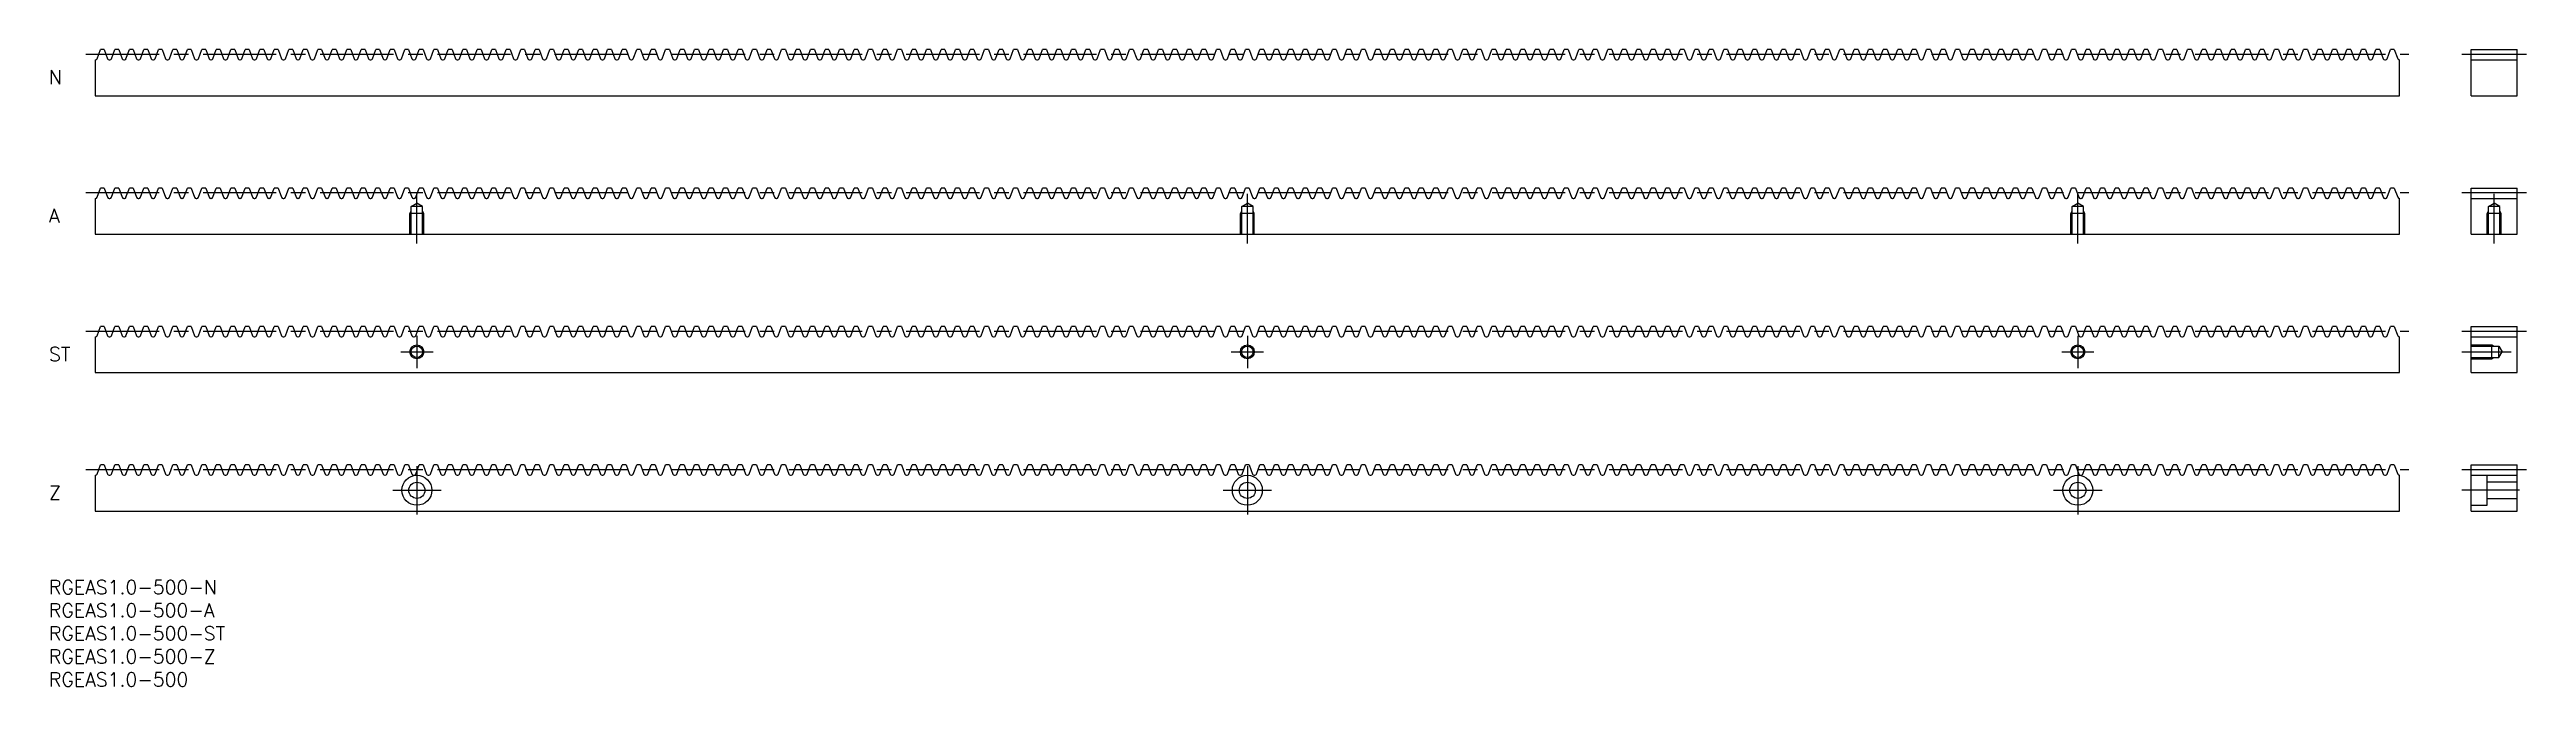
# Model space of a CAD drawing. Extents: x 0 to 537, y -23 to 115.
import ezdxf

# ---------------------------------------------------------------- set-up
doc = ezdxf.new("R2010")
doc.units = 0
doc.header["$LTSCALE"] = 0.5
doc.linetypes.add('CENTER', pattern=[50.8, 31.75, -6.35, 6.35, -6.35])
doc.linetypes.add('DASHED', pattern=[19.05, 12.7, -6.35])
for name, color, linetype in [('MSM_CENTER', 1, 'CENTER'), ('MSM_CONTINUOUS', 7, 'CONTINUOUS'), ('MSM_DASHED', 4, 'DASHED'), ('MSM_NARROW', 5, 'CONTINUOUS'), ('MSM_PART_NUMBER', 7, 'CONTINUOUS')]:
    doc.layers.add(name, color=color, linetype=linetype)
doc.styles.get("Standard").update_dxf_attribs({"font": 'txt.shx', "height": 3, "bigfont": 'bigfont.shx'})

# ---------------------------------------------------------------- blocks, each defined once
blk = doc.blocks.new('*U2')
at = {"layer": 'MSM_PART_NUMBER'}
blk.add_text('RGEAS1.0-500-N', height=3, dxfattribs=at).set_placement((0, -3))
blk = doc.blocks.new('*U3')
at = {"layer": 'MSM_PART_NUMBER'}
blk.add_text('RGEAS1.0-500-A', height=3, dxfattribs=at).set_placement((0, -8))
blk = doc.blocks.new('*U5')
at = {"layer": 'MSM_PART_NUMBER'}
blk.add_text('Z', height=3, dxfattribs=at).set_placement((0, 17.5))
blk = doc.blocks.new('*U6')
at = {"layer": 'MSM_PART_NUMBER'}
blk.add_text('ST', height=3, dxfattribs=at).set_placement((0, 47.5))
blk = doc.blocks.new('*U7')
at = {"layer": 'MSM_PART_NUMBER'}
blk.add_text('A', height=3, dxfattribs=at).set_placement((0, 77.5))
blk = doc.blocks.new('*U8')
at = {"layer": 'MSM_PART_NUMBER'}
blk.add_text('N', height=3, dxfattribs=at).set_placement((0, 107.5))
blk = doc.blocks.new('*U9')
at = {"layer": 'MSM_PART_NUMBER'}
blk.add_text('RGEAS1.0-500-ST', height=3, dxfattribs=at).set_placement((0, -13))
blk = doc.blocks.new('*U10')
at = {"layer": 'MSM_PART_NUMBER'}
blk.add_text('RGEAS1.0-500-Z', height=3, dxfattribs=at).set_placement((0, -18))
blk = doc.blocks.new('*U11')
at = {"layer": 'MSM_PART_NUMBER'}
blk.add_text('RGEAS1.0-500', height=3, dxfattribs=at).set_placement((0, -23))

msp = doc.modelspace()

# ---------------------------------------------------------------- linework, layer by layer
at = {"layer": 'MSM_CENTER'}
for p, q in [((8, 114), (511.51, 114)), ((523, 114), (537, 114)), ((8, 84), (511.51, 84)), ((79.75, 73), (79.75, 83.71)), ((259.75, 73), (259.75, 83.71)), ((439.76, 73), (439.76, 83.71)), ((523, 84), (537, 84)), ((530, 73), (530, 83.71)), ((8, 54), (511.51, 54)), ((523, 54), (537, 54)), ((76.25, 49.5), (83.25, 49.5)), ((79.75, 53), (79.75, 46)), ((256.25, 49.5), (263.25, 49.5)), ((259.75, 53), (259.75, 46)), ((436.26, 49.5), (443.25, 49.5)), ((439.76, 53), (439.76, 46)), ((523, 49.5), (533.71, 49.5)), ((8, 24), (511.51, 24)), ((79.75, 24.75), (79.75, 14.25)), ((259.75, 24.75), (259.75, 14.25)), ((439.76, 24.75), (439.76, 14.25)), ((523, 24), (537, 24)), ((74.51, 19.5), (85, 19.5)), ((254.51, 19.5), (265, 19.5)), ((434.51, 19.5), (445, 19.5)), ((535.5, 19.5), (523, 19.5))]:
    msp.add_line(p, q, dxfattribs=at)
at = {"layer": 'MSM_CONTINUOUS'}
for p, q in [((10, 112.75), (10.06, 112.75)), ((10, 112.75), (10, 105)), ((10.42, 113), (11.15, 115)), ((11.99, 115), (11.15, 115)), ((11.99, 115), (12.72, 113)), ((13.08, 112.75), (13.2, 112.75)), ((13.56, 113), (14.29, 115)), ((15.13, 115), (14.29, 115)), ((15.13, 115), (15.86, 113)), ((16.22, 112.75), (16.35, 112.75)), ((16.7, 113), (17.43, 115)), ((18.27, 115), (17.43, 115)), ((18.27, 115), (19, 113)), ((19.36, 112.75), (19.49, 112.75)), ((19.84, 113), (20.57, 115)), ((21.41, 115), (20.57, 115)), ((21.41, 115), (22.14, 113)), ((22.5, 112.75), (22.63, 112.75)), ((22.99, 113), (23.71, 115)), ((24.56, 115), (23.71, 115)), ((24.56, 115), (25.28, 113)), ((25.64, 112.75), (25.77, 112.75)), ((26.13, 113), (26.86, 115)), ((27.7, 115), (26.86, 115)), ((27.7, 115), (28.43, 113)), ((28.78, 112.75), (28.91, 112.75)), ((29.27, 113), (30, 115)), ((30.84, 115), (30, 115)), ((30.84, 115), (31.57, 113)), ((31.92, 112.75), (32.05, 112.75)), ((32.41, 113), (33.14, 115)), ((33.98, 115), (33.14, 115)), ((33.98, 115), (34.71, 113)), ((35.07, 112.75), (35.19, 112.75)), ((35.55, 113), (36.28, 115)), ((37.12, 115), (36.28, 115)), ((37.12, 115), (37.85, 113)), ((38.21, 112.75), (38.34, 112.75)), ((38.69, 113), (39.42, 115)), ((40.26, 115), (39.42, 115)), ((40.26, 115), (40.99, 113)), ((41.35, 112.75), (41.48, 112.75)), ((41.84, 113), (42.56, 115)), ((43.41, 115), (42.56, 115)), ((43.41, 115), (44.13, 113)), ((44.49, 112.75), (44.62, 112.75)), ((44.98, 113), (45.7, 115)), ((46.55, 115), (45.7, 115)), ((46.55, 115), (47.28, 113)), ((47.63, 112.75), (47.76, 112.75)), ((48.12, 113), (48.85, 115)), ((49.69, 115), (48.85, 115)), ((49.69, 115), (50.42, 113)), ((50.77, 112.75), (50.9, 112.75)), ((51.26, 113), (51.99, 115)), ((52.83, 115), (51.99, 115)), ((52.83, 115), (53.56, 113)), ((53.92, 112.75), (54.04, 112.75)), ((54.4, 113), (55.13, 115)), ((55.97, 115), (55.13, 115)), ((55.97, 115), (56.7, 113)), ((57.06, 112.75), (57.19, 112.75)), ((57.54, 113), (58.27, 115)), ((59.11, 115), (58.27, 115)), ((59.11, 115), (59.84, 113)), ((60.2, 112.75), (60.33, 112.75)), ((60.68, 113), (61.41, 115)), ((62.26, 115), (61.41, 115)), ((62.26, 115), (62.98, 113)), ((63.34, 112.75), (63.47, 112.75)), ((63.83, 113), (64.55, 115)), ((65.4, 115), (64.55, 115)), ((65.4, 115), (66.13, 113)), ((66.48, 112.75), (66.61, 112.75)), ((66.97, 113), (67.7, 115)), ((68.54, 115), (67.7, 115)), ((68.54, 115), (69.27, 113)), ((69.62, 112.75), (69.75, 112.75)), ((70.11, 113), (70.84, 115)), ((71.68, 115), (70.84, 115)), ((71.68, 115), (72.41, 113)), ((72.77, 112.75), (72.89, 112.75)), ((73.25, 113), (73.98, 115)), ((74.82, 115), (73.98, 115)), ((74.82, 115), (75.55, 113)), ((75.91, 112.75), (76.04, 112.75)), ((76.39, 113), (77.12, 115)), ((77.96, 115), (77.12, 115)), ((77.96, 115), (78.69, 113)), ((79.05, 112.75), (79.18, 112.75)), ((79.53, 113), (80.26, 115)), ((81.11, 115), (80.26, 115)), ((81.11, 115), (81.83, 113)), ((82.19, 112.75), (82.32, 112.75)), ((82.68, 113), (83.4, 115)), ((84.25, 115), (83.4, 115)), ((84.25, 115), (84.97, 113)), ((85.33, 112.75), (85.46, 112.75)), ((85.82, 113), (86.55, 115)), ((87.39, 115), (86.55, 115)), ((87.39, 115), (88.12, 113)), ((88.47, 112.75), (88.6, 112.75)), ((88.96, 113), (89.69, 115)), ((90.53, 115), (89.69, 115)), ((90.53, 115), (91.26, 113)), ((91.62, 112.75), (91.74, 112.75)), ((92.1, 113), (92.83, 115)), ((93.67, 115), (92.83, 115)), ((93.67, 115), (94.4, 113)), ((94.76, 112.75), (94.89, 112.75)), ((95.24, 113), (95.97, 115)), ((96.81, 115), (95.97, 115)), ((96.81, 115), (97.54, 113)), ((97.9, 112.75), (98.03, 112.75)), ((98.38, 113), (99.11, 115)), ((99.95, 115), (99.11, 115)), ((99.95, 115), (100.68, 113)), ((101.04, 112.75), (101.17, 112.75)), ((101.53, 113), (102.25, 115)), ((103.1, 115), (102.25, 115)), ((103.1, 115), (103.82, 113)), ((104.18, 112.75), (104.31, 112.75)), ((104.67, 113), (105.4, 115)), ((106.24, 115), (105.4, 115)), ((106.24, 115), (106.97, 113)), ((107.32, 112.75), (107.45, 112.75)), ((107.81, 113), (108.54, 115)), ((109.38, 115), (108.54, 115)), ((109.38, 115), (110.11, 113)), ((110.46, 112.75), (110.59, 112.75)), ((110.95, 113), (111.68, 115)), ((112.52, 115), (111.68, 115)), ((112.52, 115), (113.25, 113)), ((113.61, 112.75), (113.73, 112.75)), ((114.09, 113), (114.82, 115)), ((115.66, 115), (114.82, 115)), ((115.66, 115), (116.39, 113)), ((116.75, 112.75), (116.88, 112.75)), ((117.23, 113), (117.96, 115)), ((118.8, 115), (117.96, 115)), ((118.8, 115), (119.53, 113)), ((119.89, 112.75), (120.02, 112.75)), ((120.38, 113), (121.1, 115)), ((121.95, 115), (121.1, 115)), ((121.95, 115), (122.67, 113)), ((123.03, 112.75), (123.16, 112.75)), ((123.52, 113), (124.24, 115)), ((125.09, 115), (124.24, 115)), ((125.09, 115), (125.82, 113)), ((126.17, 112.75), (126.3, 112.75)), ((126.66, 113), (127.39, 115)), ((128.23, 115), (127.39, 115)), ((128.23, 115), (128.96, 113)), ((129.31, 112.75), (129.44, 112.75)), ((129.8, 113), (130.53, 115)), ((131.37, 115), (130.53, 115)), ((131.37, 115), (132.1, 113)), ((132.46, 112.75), (132.58, 112.75)), ((132.94, 113), (133.67, 115)), ((134.51, 115), (133.67, 115)), ((134.51, 115), (135.24, 113)), ((135.6, 112.75), (135.73, 112.75)), ((136.08, 113), (136.81, 115)), ((137.65, 115), (136.81, 115)), ((137.65, 115), (138.38, 113)), ((138.74, 112.75), (138.87, 112.75)), ((139.22, 113), (139.95, 115)), ((140.8, 115), (139.95, 115)), ((140.8, 115), (141.52, 113)), ((141.88, 112.75), (142.01, 112.75)), ((142.37, 113), (143.09, 115)), ((143.94, 115), (143.09, 115)), ((143.94, 115), (144.67, 113)), ((145.02, 112.75), (145.15, 112.75)), ((145.51, 113), (146.24, 115)), ((147.08, 115), (146.24, 115)), ((147.08, 115), (147.81, 113)), ((148.16, 112.75), (148.29, 112.75)), ((148.65, 113), (149.38, 115)), ((150.22, 115), (149.38, 115)), ((150.22, 115), (150.95, 113)), ((151.31, 112.75), (151.43, 112.75)), ((151.79, 113), (152.52, 115)), ((153.36, 115), (152.52, 115)), ((153.36, 115), (154.09, 113)), ((154.45, 112.75), (154.58, 112.75)), ((154.93, 113), (155.66, 115)), ((156.5, 115), (155.66, 115)), ((156.5, 115), (157.23, 113)), ((157.59, 112.75), (157.72, 112.75)), ((158.07, 113), (158.8, 115)), ((159.65, 115), (158.8, 115)), ((159.65, 115), (160.37, 113)), ((160.73, 112.75), (160.86, 112.75)), ((161.22, 113), (161.94, 115)), ((162.79, 115), (161.94, 115)), ((162.79, 115), (163.51, 113)), ((163.87, 112.75), (164, 112.75)), ((164.36, 113), (165.09, 115)), ((165.93, 115), (165.09, 115)), ((165.93, 115), (166.66, 113)), ((167.01, 112.75), (167.14, 112.75)), ((167.5, 113), (168.23, 115)), ((169.07, 115), (168.23, 115)), ((169.07, 115), (169.8, 113)), ((170.16, 112.75), (170.28, 112.75)), ((170.64, 113), (171.37, 115)), ((172.21, 115), (171.37, 115)), ((172.21, 115), (172.94, 113)), ((173.3, 112.75), (173.43, 112.75)), ((173.78, 113), (174.51, 115)), ((175.35, 115), (174.51, 115)), ((175.35, 115), (176.08, 113)), ((176.44, 112.75), (176.57, 112.75)), ((176.92, 113), (177.65, 115)), ((178.49, 115), (177.65, 115)), ((178.49, 115), (179.22, 113)), ((179.58, 112.75), (179.71, 112.75)), ((180.07, 113), (180.79, 115)), ((181.64, 115), (180.79, 115)), ((181.64, 115), (182.36, 113)), ((182.72, 112.75), (182.85, 112.75)), ((183.21, 113), (183.94, 115)), ((184.78, 115), (183.94, 115)), ((184.78, 115), (185.51, 113)), ((185.86, 112.75), (185.99, 112.75)), ((186.35, 113), (187.08, 115)), ((187.92, 115), (187.08, 115)), ((187.92, 115), (188.65, 113)), ((189, 112.75), (189.13, 112.75)), ((189.49, 113), (190.22, 115)), ((191.06, 115), (190.22, 115)), ((191.06, 115), (191.79, 113)), ((192.15, 112.75), (192.27, 112.75)), ((192.63, 113), (193.36, 115)), ((194.2, 115), (193.36, 115)), ((194.2, 115), (194.93, 113)), ((195.29, 112.75), (195.42, 112.75)), ((195.77, 113), (196.5, 115)), ((197.34, 115), (196.5, 115)), ((197.34, 115), (198.07, 113)), ((198.43, 112.75), (198.56, 112.75)), ((198.92, 113), (199.64, 115)), ((200.49, 115), (199.64, 115)), ((200.49, 115), (201.21, 113)), ((201.57, 112.75), (201.7, 112.75)), ((202.06, 113), (202.78, 115)), ((203.63, 115), (202.78, 115)), ((203.63, 115), (204.36, 113)), ((204.71, 112.75), (204.84, 112.75)), ((205.2, 113), (205.93, 115)), ((206.77, 115), (205.93, 115)), ((206.77, 115), (207.5, 113)), ((207.85, 112.75), (207.98, 112.75)), ((208.34, 113), (209.07, 115)), ((209.91, 115), (209.07, 115)), ((209.91, 115), (210.64, 113)), ((211, 112.75), (211.12, 112.75)), ((211.48, 113), (212.21, 115)), ((213.05, 115), (212.21, 115)), ((213.05, 115), (213.78, 113)), ((214.14, 112.75), (214.27, 112.75)), ((214.62, 113), (215.35, 115)), ((216.19, 115), (215.35, 115)), ((216.19, 115), (216.92, 113)), ((217.28, 112.75), (217.41, 112.75)), ((217.76, 113), (218.49, 115)), ((219.34, 115), (218.49, 115)), ((219.34, 115), (220.06, 113)), ((220.42, 112.75), (220.55, 112.75)), ((220.91, 113), (221.63, 115)), ((222.48, 115), (221.63, 115)), ((222.48, 115), (223.21, 113)), ((223.56, 112.75), (223.69, 112.75)), ((224.05, 113), (224.78, 115)), ((225.62, 115), (224.78, 115)), ((225.62, 115), (226.35, 113)), ((226.7, 112.75), (226.83, 112.75)), ((227.19, 113), (227.92, 115)), ((228.76, 115), (227.92, 115)), ((228.76, 115), (229.49, 113)), ((229.85, 112.75), (229.97, 112.75)), ((230.33, 113), (231.06, 115)), ((231.9, 115), (231.06, 115)), ((231.9, 115), (232.63, 113)), ((232.99, 112.75), (233.12, 112.75)), ((233.47, 113), (234.2, 115)), ((235.04, 115), (234.2, 115)), ((235.04, 115), (235.77, 113)), ((236.13, 112.75), (236.26, 112.75)), ((236.61, 113), (237.34, 115)), ((238.19, 115), (237.34, 115)), ((238.19, 115), (238.91, 113)), ((239.27, 112.75), (239.4, 112.75)), ((239.76, 113), (240.48, 115)), ((241.33, 115), (240.48, 115)), ((241.33, 115), (242.05, 113)), ((242.41, 112.75), (242.54, 112.75)), ((242.9, 113), (243.63, 115)), ((244.47, 115), (243.63, 115)), ((244.47, 115), (245.2, 113)), ((245.55, 112.75), (245.68, 112.75)), ((246.04, 113), (246.77, 115)), ((247.61, 115), (246.77, 115)), ((247.61, 115), (248.34, 113)), ((248.7, 112.75), (248.82, 112.75)), ((249.18, 113), (249.91, 115)), ((250.75, 115), (249.91, 115)), ((250.75, 115), (251.48, 113)), ((251.84, 112.75), (251.97, 112.75)), ((252.32, 113), (253.05, 115)), ((253.89, 115), (253.05, 115)), ((253.89, 115), (254.62, 113)), ((254.98, 112.75), (255.11, 112.75)), ((255.46, 113), (256.19, 115)), ((257.03, 115), (256.19, 115)), ((257.03, 115), (257.76, 113)), ((258.12, 112.75), (258.25, 112.75)), ((258.61, 113), (259.33, 115)), ((260.18, 115), (259.33, 115)), ((260.18, 115), (260.9, 113)), ((261.26, 112.75), (261.39, 112.75)), ((261.75, 113), (262.48, 115)), ((263.32, 115), (262.48, 115)), ((263.32, 115), (264.05, 113)), ((264.4, 112.75), (264.53, 112.75)), ((264.89, 113), (265.62, 115)), ((266.46, 115), (265.62, 115)), ((266.46, 115), (267.19, 113)), ((267.54, 112.75), (267.67, 112.75)), ((268.03, 113), (268.76, 115)), ((269.6, 115), (268.76, 115)), ((269.6, 115), (270.33, 113)), ((270.69, 112.75), (270.81, 112.75)), ((271.17, 113), (271.9, 115)), ((272.74, 115), (271.9, 115)), ((272.74, 115), (273.47, 113)), ((273.83, 112.75), (273.96, 112.75)), ((274.31, 113), (275.04, 115)), ((275.88, 115), (275.04, 115)), ((275.88, 115), (276.61, 113)), ((276.97, 112.75), (277.1, 112.75)), ((277.46, 113), (278.18, 115)), ((279.03, 115), (278.18, 115)), ((279.03, 115), (279.75, 113)), ((280.11, 112.75), (280.24, 112.75)), ((280.6, 113), (281.32, 115)), ((282.17, 115), (281.32, 115)), ((282.17, 115), (282.9, 113)), ((283.25, 112.75), (283.38, 112.75)), ((283.74, 113), (284.47, 115)), ((285.31, 115), (284.47, 115)), ((285.31, 115), (286.04, 113)), ((286.39, 112.75), (286.52, 112.75)), ((286.88, 113), (287.61, 115)), ((288.45, 115), (287.61, 115)), ((288.45, 115), (289.18, 113)), ((289.54, 112.75), (289.66, 112.75)), ((290.02, 113), (290.75, 115)), ((291.59, 115), (290.75, 115)), ((291.59, 115), (292.32, 113)), ((292.68, 112.75), (292.81, 112.75)), ((293.16, 113), (293.89, 115)), ((294.73, 115), (293.89, 115)), ((294.73, 115), (295.46, 113)), ((295.82, 112.75), (295.95, 112.75)), ((296.3, 113), (297.03, 115)), ((297.88, 115), (297.03, 115)), ((297.88, 115), (298.6, 113)), ((298.96, 112.75), (299.09, 112.75)), ((299.45, 113), (300.17, 115)), ((301.02, 115), (300.17, 115)), ((301.02, 115), (301.75, 113)), ((302.1, 112.75), (302.23, 112.75)), ((302.59, 113), (303.32, 115)), ((304.16, 115), (303.32, 115)), ((304.16, 115), (304.89, 113)), ((305.24, 112.75), (305.37, 112.75)), ((305.73, 113), (306.46, 115)), ((307.3, 115), (306.46, 115)), ((307.3, 115), (308.03, 113)), ((308.39, 112.75), (308.51, 112.75)), ((308.87, 113), (309.6, 115)), ((310.44, 115), (309.6, 115)), ((310.44, 115), (311.17, 113)), ((311.53, 112.75), (311.66, 112.75)), ((312.01, 113), (312.74, 115)), ((313.58, 115), (312.74, 115)), ((313.58, 115), (314.31, 113)), ((314.67, 112.75), (314.8, 112.75)), ((315.15, 113), (315.88, 115)), ((316.73, 115), (315.88, 115)), ((316.73, 115), (317.45, 113)), ((317.81, 112.75), (317.94, 112.75)), ((318.3, 113), (319.02, 115)), ((319.87, 115), (319.02, 115)), ((319.87, 115), (320.59, 113)), ((320.95, 112.75), (321.08, 112.75)), ((321.44, 113), (322.17, 115)), ((323.01, 115), (322.17, 115)), ((323.01, 115), (323.74, 113)), ((324.09, 112.75), (324.22, 112.75)), ((324.58, 113), (325.31, 115)), ((326.15, 115), (325.31, 115)), ((326.15, 115), (326.88, 113)), ((327.24, 112.75), (327.36, 112.75)), ((327.72, 113), (328.45, 115)), ((329.29, 115), (328.45, 115)), ((329.29, 115), (330.02, 113)), ((330.38, 112.75), (330.51, 112.75)), ((330.86, 113), (331.59, 115)), ((332.43, 115), (331.59, 115)), ((332.43, 115), (333.16, 113)), ((333.52, 112.75), (333.65, 112.75)), ((334, 113), (334.73, 115)), ((335.57, 115), (334.73, 115)), ((335.57, 115), (336.3, 113)), ((336.66, 112.75), (336.79, 112.75)), ((337.15, 113), (337.87, 115)), ((338.72, 115), (337.87, 115)), ((338.72, 115), (339.44, 113)), ((339.8, 112.75), (339.93, 112.75)), ((340.29, 113), (341.02, 115)), ((341.86, 115), (341.02, 115)), ((341.86, 115), (342.59, 113)), ((342.94, 112.75), (343.07, 112.75)), ((343.43, 113), (344.16, 115)), ((345, 115), (344.16, 115)), ((345, 115), (345.73, 113)), ((346.08, 112.75), (346.21, 112.75)), ((346.57, 113), (347.3, 115)), ((348.14, 115), (347.3, 115)), ((348.14, 115), (348.87, 113)), ((349.23, 112.75), (349.35, 112.75)), ((349.71, 113), (350.44, 115)), ((351.28, 115), (350.44, 115)), ((351.28, 115), (352.01, 113)), ((352.37, 112.75), (352.5, 112.75)), ((352.85, 113), (353.58, 115)), ((354.42, 115), (353.58, 115)), ((354.42, 115), (355.15, 113)), ((355.51, 112.75), (355.64, 112.75)), ((356, 113), (356.72, 115)), ((357.57, 115), (356.72, 115)), ((357.57, 115), (358.29, 113)), ((358.65, 112.75), (358.78, 112.75)), ((359.14, 113), (359.86, 115)), ((360.71, 115), (359.86, 115)), ((360.71, 115), (361.44, 113)), ((361.79, 112.75), (361.92, 112.75)), ((362.28, 113), (363.01, 115)), ((363.85, 115), (363.01, 115)), ((363.85, 115), (364.58, 113)), ((364.93, 112.75), (365.06, 112.75)), ((365.42, 113), (366.15, 115)), ((366.99, 115), (366.15, 115)), ((366.99, 115), (367.72, 113)), ((368.08, 112.75), (368.2, 112.75)), ((368.56, 113), (369.29, 115)), ((370.13, 115), (369.29, 115)), ((370.13, 115), (370.86, 113)), ((371.22, 112.75), (371.35, 112.75)), ((371.7, 113), (372.43, 115)), ((373.27, 115), (372.43, 115)), ((373.27, 115), (374, 113)), ((374.36, 112.75), (374.49, 112.75)), ((374.84, 113), (375.57, 115)), ((376.42, 115), (375.57, 115)), ((376.42, 115), (377.14, 113)), ((377.5, 112.75), (377.63, 112.75)), ((377.99, 113), (378.71, 115)), ((379.56, 115), (378.71, 115)), ((379.56, 115), (380.29, 113)), ((380.64, 112.75), (380.77, 112.75)), ((381.13, 113), (381.86, 115)), ((382.7, 115), (381.86, 115)), ((382.7, 115), (383.43, 113)), ((383.78, 112.75), (383.91, 112.75)), ((384.27, 113), (385, 115)), ((385.84, 115), (385, 115)), ((385.84, 115), (386.57, 113)), ((386.93, 112.75), (387.05, 112.75)), ((387.41, 113), (388.14, 115)), ((388.98, 115), (388.14, 115)), ((388.98, 115), (389.71, 113)), ((390.07, 112.75), (390.2, 112.75)), ((390.55, 113), (391.28, 115)), ((392.12, 115), (391.28, 115)), ((392.12, 115), (392.85, 113)), ((393.21, 112.75), (393.34, 112.75)), ((393.69, 113), (394.42, 115)), ((395.27, 115), (394.42, 115)), ((395.27, 115), (395.99, 113)), ((396.35, 112.75), (396.48, 112.75)), ((396.84, 113), (397.56, 115)), ((398.41, 115), (397.56, 115)), ((398.41, 115), (399.13, 113)), ((399.49, 112.75), (399.62, 112.75)), ((399.98, 113), (400.71, 115)), ((401.55, 115), (400.71, 115)), ((401.55, 115), (402.28, 113)), ((402.63, 112.75), (402.76, 112.75)), ((403.12, 113), (403.85, 115)), ((404.69, 115), (403.85, 115)), ((404.69, 115), (405.42, 113)), ((405.78, 112.75), (405.9, 112.75)), ((406.26, 113), (406.99, 115)), ((407.83, 115), (406.99, 115)), ((407.83, 115), (408.56, 113)), ((408.92, 112.75), (409.05, 112.75)), ((409.4, 113), (410.13, 115)), ((410.97, 115), (410.13, 115)), ((410.97, 115), (411.7, 113)), ((412.06, 112.75), (412.19, 112.75)), ((412.54, 113), (413.27, 115)), ((414.11, 115), (413.27, 115)), ((414.11, 115), (414.84, 113)), ((415.2, 112.75), (415.33, 112.75)), ((415.69, 113), (416.41, 115)), ((417.26, 115), (416.41, 115)), ((417.26, 115), (417.98, 113)), ((418.34, 112.75), (418.47, 112.75)), ((418.83, 113), (419.56, 115)), ((420.4, 115), (419.56, 115)), ((420.4, 115), (421.13, 113)), ((421.48, 112.75), (421.61, 112.75)), ((421.97, 113), (422.7, 115)), ((423.54, 115), (422.7, 115)), ((423.54, 115), (424.27, 113)), ((424.62, 112.75), (424.75, 112.75)), ((425.11, 113), (425.84, 115)), ((426.68, 115), (425.84, 115)), ((426.68, 115), (427.41, 113)), ((427.77, 112.75), (427.89, 112.75)), ((428.25, 113), (428.98, 115)), ((429.82, 115), (428.98, 115)), ((429.82, 115), (430.55, 113)), ((430.91, 112.75), (431.04, 112.75)), ((431.39, 113), (432.12, 115)), ((432.96, 115), (432.12, 115)), ((432.96, 115), (433.69, 113)), ((434.05, 112.75), (434.18, 112.75)), ((434.54, 113), (435.26, 115)), ((436.11, 115), (435.26, 115)), ((436.11, 115), (436.83, 113)), ((437.19, 112.75), (437.32, 112.75)), ((437.68, 113), (438.4, 115)), ((439.25, 115), (438.4, 115)), ((439.25, 115), (439.98, 113)), ((440.33, 112.75), (440.46, 112.75)), ((440.82, 113), (441.55, 115)), ((442.39, 115), (441.55, 115)), ((442.39, 115), (443.12, 113)), ((443.47, 112.75), (443.6, 112.75)), ((443.96, 113), (444.69, 115)), ((445.53, 115), (444.69, 115)), ((445.53, 115), (446.26, 113)), ((446.62, 112.75), (446.74, 112.75)), ((447.1, 113), (447.83, 115)), ((448.67, 115), (447.83, 115)), ((448.67, 115), (449.4, 113)), ((449.76, 112.75), (449.89, 112.75)), ((450.24, 113), (450.97, 115)), ((451.81, 115), (450.97, 115)), ((451.81, 115), (452.54, 113)), ((452.9, 112.75), (453.03, 112.75)), ((453.38, 113), (454.11, 115)), ((454.96, 115), (454.11, 115)), ((454.96, 115), (455.68, 113)), ((456.04, 112.75), (456.17, 112.75)), ((456.53, 113), (457.25, 115)), ((458.1, 115), (457.25, 115)), ((458.1, 115), (458.83, 113)), ((459.18, 112.75), (459.31, 112.75)), ((459.67, 113), (460.4, 115)), ((461.24, 115), (460.4, 115)), ((461.24, 115), (461.97, 113)), ((462.32, 112.75), (462.45, 112.75)), ((462.81, 113), (463.54, 115)), ((464.38, 115), (463.54, 115)), ((464.38, 115), (465.11, 113)), ((465.47, 112.75), (465.59, 112.75)), ((465.95, 113), (466.68, 115)), ((467.52, 115), (466.68, 115)), ((467.52, 115), (468.25, 113)), ((468.61, 112.75), (468.74, 112.75)), ((469.09, 113), (469.82, 115)), ((470.66, 115), (469.82, 115)), ((470.66, 115), (471.39, 113)), ((471.75, 112.75), (471.88, 112.75)), ((472.23, 113), (472.96, 115)), ((473.81, 115), (472.96, 115)), ((473.81, 115), (474.53, 113)), ((474.89, 112.75), (475.02, 112.75)), ((475.38, 113), (476.1, 115)), ((476.95, 115), (476.1, 115)), ((476.95, 115), (477.67, 113)), ((478.03, 112.75), (478.16, 112.75)), ((478.52, 113), (479.25, 115)), ((480.09, 115), (479.25, 115)), ((480.09, 115), (480.82, 113)), ((481.17, 112.75), (481.3, 112.75)), ((481.66, 113), (482.39, 115)), ((483.23, 115), (482.39, 115)), ((483.23, 115), (483.96, 113)), ((484.32, 112.75), (484.44, 112.75)), ((484.8, 113), (485.53, 115)), ((486.37, 115), (485.53, 115)), ((486.37, 115), (487.1, 113)), ((487.46, 112.75), (487.59, 112.75)), ((487.94, 113), (488.67, 115)), ((489.51, 115), (488.67, 115)), ((489.51, 115), (490.24, 113)), ((490.6, 112.75), (490.73, 112.75)), ((491.08, 113), (491.81, 115)), ((492.65, 115), (491.81, 115)), ((492.65, 115), (493.38, 113)), ((493.74, 112.75), (493.87, 112.75)), ((494.23, 113), (494.95, 115)), ((495.8, 115), (494.95, 115)), ((495.8, 115), (496.52, 113)), ((496.88, 112.75), (497.01, 112.75)), ((497.37, 113), (498.1, 115)), ((498.94, 115), (498.1, 115)), ((498.94, 115), (499.67, 113)), ((500.02, 112.75), (500.15, 112.75)), ((500.51, 113), (501.24, 115)), ((502.08, 115), (501.24, 115)), ((502.08, 115), (502.81, 113)), ((503.16, 112.75), (503.29, 112.75)), ((503.65, 113), (504.38, 115)), ((505.22, 115), (504.38, 115)), ((505.22, 115), (505.95, 113)), ((506.31, 112.75), (506.43, 112.75)), ((506.79, 113), (507.52, 115)), ((508.36, 115), (507.52, 115)), ((508.36, 115), (509.09, 113)), ((509.45, 112.75), (509.51, 112.75)), ((509.51, 105), (509.51, 112.75)), ((525, 115), (535, 115)), ((525, 105), (525, 115)), ((525, 112.75), (535, 112.75)), ((535, 105), (535, 115)), ((10, 105), (509.51, 105)), ((525, 105), (535, 105)), ((10, 82.75), (10.06, 82.75)), ((10, 82.75), (10, 75)), ((10.42, 83), (11.15, 85)), ((11.99, 85), (11.15, 85)), ((11.99, 85), (12.72, 83)), ((13.08, 82.75), (13.2, 82.75)), ((13.56, 83), (14.29, 85)), ((15.13, 85), (14.29, 85)), ((15.13, 85), (15.86, 83)), ((16.22, 82.75), (16.35, 82.75)), ((16.7, 83), (17.43, 85)), ((18.27, 85), (17.43, 85)), ((18.27, 85), (19, 83)), ((19.36, 82.75), (19.49, 82.75)), ((19.84, 83), (20.57, 85)), ((21.41, 85), (20.57, 85)), ((21.41, 85), (22.14, 83)), ((22.5, 82.75), (22.63, 82.75)), ((22.99, 83), (23.71, 85)), ((24.56, 85), (23.71, 85)), ((24.56, 85), (25.28, 83)), ((25.64, 82.75), (25.77, 82.75)), ((26.13, 83), (26.86, 85)), ((27.7, 85), (26.86, 85)), ((27.7, 85), (28.43, 83)), ((28.78, 82.75), (28.91, 82.75)), ((29.27, 83), (30, 85)), ((30.84, 85), (30, 85)), ((30.84, 85), (31.57, 83)), ((31.92, 82.75), (32.05, 82.75)), ((32.41, 83), (33.14, 85)), ((33.98, 85), (33.14, 85)), ((33.98, 85), (34.71, 83)), ((35.07, 82.75), (35.19, 82.75)), ((35.55, 83), (36.28, 85)), ((37.12, 85), (36.28, 85)), ((37.12, 85), (37.85, 83)), ((38.21, 82.75), (38.34, 82.75)), ((38.69, 83), (39.42, 85)), ((40.26, 85), (39.42, 85)), ((40.26, 85), (40.99, 83)), ((41.35, 82.75), (41.48, 82.75)), ((41.84, 83), (42.56, 85)), ((43.41, 85), (42.56, 85)), ((43.41, 85), (44.13, 83)), ((44.49, 82.75), (44.62, 82.75)), ((44.98, 83), (45.7, 85)), ((46.55, 85), (45.7, 85)), ((46.55, 85), (47.28, 83)), ((47.63, 82.75), (47.76, 82.75)), ((48.12, 83), (48.85, 85)), ((49.69, 85), (48.85, 85)), ((49.69, 85), (50.42, 83)), ((50.77, 82.75), (50.9, 82.75)), ((51.26, 83), (51.99, 85)), ((52.83, 85), (51.99, 85)), ((52.83, 85), (53.56, 83)), ((53.92, 82.75), (54.04, 82.75)), ((54.4, 83), (55.13, 85)), ((55.97, 85), (55.13, 85)), ((55.97, 85), (56.7, 83)), ((57.06, 82.75), (57.19, 82.75)), ((57.54, 83), (58.27, 85)), ((59.11, 85), (58.27, 85)), ((59.11, 85), (59.84, 83)), ((60.2, 82.75), (60.33, 82.75)), ((60.68, 83), (61.41, 85)), ((62.26, 85), (61.41, 85)), ((62.26, 85), (62.98, 83)), ((63.34, 82.75), (63.47, 82.75)), ((63.83, 83), (64.55, 85)), ((65.4, 85), (64.55, 85)), ((65.4, 85), (66.13, 83)), ((66.48, 82.75), (66.61, 82.75)), ((66.97, 83), (67.7, 85)), ((68.54, 85), (67.7, 85)), ((68.54, 85), (69.27, 83)), ((69.62, 82.75), (69.75, 82.75)), ((70.11, 83), (70.84, 85)), ((71.68, 85), (70.84, 85)), ((71.68, 85), (72.41, 83)), ((72.77, 82.75), (72.89, 82.75)), ((73.25, 83), (73.98, 85)), ((74.82, 85), (73.98, 85)), ((74.82, 85), (75.55, 83)), ((75.91, 82.75), (76.04, 82.75)), ((76.39, 83), (77.12, 85)), ((77.96, 85), (77.12, 85)), ((77.96, 85), (78.69, 83)), ((79.05, 82.75), (79.18, 82.75)), ((79.53, 83), (80.26, 85)), ((81.11, 85), (80.26, 85)), ((81.11, 85), (81.83, 83)), ((82.19, 82.75), (82.32, 82.75)), ((82.68, 83), (83.4, 85)), ((84.25, 85), (83.4, 85)), ((84.25, 85), (84.97, 83)), ((85.33, 82.75), (85.46, 82.75)), ((85.82, 83), (86.55, 85)), ((87.39, 85), (86.55, 85)), ((87.39, 85), (88.12, 83)), ((88.47, 82.75), (88.6, 82.75)), ((88.96, 83), (89.69, 85)), ((90.53, 85), (89.69, 85)), ((90.53, 85), (91.26, 83)), ((91.62, 82.75), (91.74, 82.75)), ((92.1, 83), (92.83, 85)), ((93.67, 85), (92.83, 85)), ((93.67, 85), (94.4, 83)), ((94.76, 82.75), (94.89, 82.75)), ((95.24, 83), (95.97, 85)), ((96.81, 85), (95.97, 85)), ((96.81, 85), (97.54, 83)), ((97.9, 82.75), (98.03, 82.75)), ((98.38, 83), (99.11, 85)), ((99.95, 85), (99.11, 85)), ((99.95, 85), (100.68, 83)), ((101.04, 82.75), (101.17, 82.75)), ((101.53, 83), (102.25, 85)), ((103.1, 85), (102.25, 85)), ((103.1, 85), (103.82, 83)), ((104.18, 82.75), (104.31, 82.75)), ((104.67, 83), (105.4, 85)), ((106.24, 85), (105.4, 85)), ((106.24, 85), (106.97, 83)), ((107.32, 82.75), (107.45, 82.75)), ((107.81, 83), (108.54, 85)), ((109.38, 85), (108.54, 85)), ((109.38, 85), (110.11, 83)), ((110.46, 82.75), (110.59, 82.75)), ((110.95, 83), (111.68, 85)), ((112.52, 85), (111.68, 85)), ((112.52, 85), (113.25, 83)), ((113.61, 82.75), (113.73, 82.75)), ((114.09, 83), (114.82, 85)), ((115.66, 85), (114.82, 85)), ((115.66, 85), (116.39, 83)), ((116.75, 82.75), (116.88, 82.75)), ((117.23, 83), (117.96, 85)), ((118.8, 85), (117.96, 85)), ((118.8, 85), (119.53, 83)), ((119.89, 82.75), (120.02, 82.75)), ((120.38, 83), (121.1, 85)), ((121.95, 85), (121.1, 85)), ((121.95, 85), (122.67, 83)), ((123.03, 82.75), (123.16, 82.75)), ((123.52, 83), (124.24, 85)), ((125.09, 85), (124.24, 85)), ((125.09, 85), (125.82, 83)), ((126.17, 82.75), (126.3, 82.75)), ((126.66, 83), (127.39, 85)), ((128.23, 85), (127.39, 85)), ((128.23, 85), (128.96, 83)), ((129.31, 82.75), (129.44, 82.75)), ((129.8, 83), (130.53, 85)), ((131.37, 85), (130.53, 85)), ((131.37, 85), (132.1, 83)), ((132.46, 82.75), (132.58, 82.75)), ((132.94, 83), (133.67, 85)), ((134.51, 85), (133.67, 85)), ((134.51, 85), (135.24, 83)), ((135.6, 82.75), (135.73, 82.75)), ((136.08, 83), (136.81, 85)), ((137.65, 85), (136.81, 85)), ((137.65, 85), (138.38, 83)), ((138.74, 82.75), (138.87, 82.75)), ((139.22, 83), (139.95, 85)), ((140.8, 85), (139.95, 85)), ((140.8, 85), (141.52, 83)), ((141.88, 82.75), (142.01, 82.75)), ((142.37, 83), (143.09, 85)), ((143.94, 85), (143.09, 85)), ((143.94, 85), (144.67, 83)), ((145.02, 82.75), (145.15, 82.75)), ((145.51, 83), (146.24, 85)), ((147.08, 85), (146.24, 85)), ((147.08, 85), (147.81, 83)), ((148.16, 82.75), (148.29, 82.75)), ((148.65, 83), (149.38, 85)), ((150.22, 85), (149.38, 85)), ((150.22, 85), (150.95, 83)), ((151.31, 82.75), (151.43, 82.75)), ((151.79, 83), (152.52, 85)), ((153.36, 85), (152.52, 85)), ((153.36, 85), (154.09, 83)), ((154.45, 82.75), (154.58, 82.75)), ((154.93, 83), (155.66, 85)), ((156.5, 85), (155.66, 85)), ((156.5, 85), (157.23, 83)), ((157.59, 82.75), (157.72, 82.75)), ((158.07, 83), (158.8, 85)), ((159.65, 85), (158.8, 85)), ((159.65, 85), (160.37, 83)), ((160.73, 82.75), (160.86, 82.75)), ((161.22, 83), (161.94, 85)), ((162.79, 85), (161.94, 85)), ((162.79, 85), (163.51, 83)), ((163.87, 82.75), (164, 82.75)), ((164.36, 83), (165.09, 85)), ((165.93, 85), (165.09, 85)), ((165.93, 85), (166.66, 83)), ((167.01, 82.75), (167.14, 82.75)), ((167.5, 83), (168.23, 85)), ((169.07, 85), (168.23, 85)), ((169.07, 85), (169.8, 83)), ((170.16, 82.75), (170.28, 82.75)), ((170.64, 83), (171.37, 85)), ((172.21, 85), (171.37, 85)), ((172.21, 85), (172.94, 83)), ((173.3, 82.75), (173.43, 82.75)), ((173.78, 83), (174.51, 85)), ((175.35, 85), (174.51, 85)), ((175.35, 85), (176.08, 83)), ((176.44, 82.75), (176.57, 82.75)), ((176.92, 83), (177.65, 85)), ((178.49, 85), (177.65, 85)), ((178.49, 85), (179.22, 83)), ((179.58, 82.75), (179.71, 82.75)), ((180.07, 83), (180.79, 85)), ((181.64, 85), (180.79, 85)), ((181.64, 85), (182.36, 83)), ((182.72, 82.75), (182.85, 82.75)), ((183.21, 83), (183.94, 85)), ((184.78, 85), (183.94, 85)), ((184.78, 85), (185.51, 83)), ((185.86, 82.75), (185.99, 82.75)), ((186.35, 83), (187.08, 85)), ((187.92, 85), (187.08, 85)), ((187.92, 85), (188.65, 83)), ((189, 82.75), (189.13, 82.75)), ((189.49, 83), (190.22, 85)), ((191.06, 85), (190.22, 85)), ((191.06, 85), (191.79, 83)), ((192.15, 82.75), (192.27, 82.75)), ((192.63, 83), (193.36, 85)), ((194.2, 85), (193.36, 85)), ((194.2, 85), (194.93, 83)), ((195.29, 82.75), (195.42, 82.75)), ((195.77, 83), (196.5, 85)), ((197.34, 85), (196.5, 85)), ((197.34, 85), (198.07, 83)), ((198.43, 82.75), (198.56, 82.75)), ((198.92, 83), (199.64, 85)), ((200.49, 85), (199.64, 85)), ((200.49, 85), (201.21, 83)), ((201.57, 82.75), (201.7, 82.75)), ((202.06, 83), (202.78, 85)), ((203.63, 85), (202.78, 85)), ((203.63, 85), (204.36, 83)), ((204.71, 82.75), (204.84, 82.75)), ((205.2, 83), (205.93, 85)), ((206.77, 85), (205.93, 85)), ((206.77, 85), (207.5, 83)), ((207.85, 82.75), (207.98, 82.75)), ((208.34, 83), (209.07, 85)), ((209.91, 85), (209.07, 85)), ((209.91, 85), (210.64, 83)), ((211, 82.75), (211.12, 82.75)), ((211.48, 83), (212.21, 85)), ((213.05, 85), (212.21, 85)), ((213.05, 85), (213.78, 83)), ((214.14, 82.75), (214.27, 82.75)), ((214.62, 83), (215.35, 85)), ((216.19, 85), (215.35, 85)), ((216.19, 85), (216.92, 83)), ((217.28, 82.75), (217.41, 82.75)), ((217.76, 83), (218.49, 85)), ((219.34, 85), (218.49, 85)), ((219.34, 85), (220.06, 83)), ((220.42, 82.75), (220.55, 82.75)), ((220.91, 83), (221.63, 85)), ((222.48, 85), (221.63, 85)), ((222.48, 85), (223.21, 83)), ((223.56, 82.75), (223.69, 82.75)), ((224.05, 83), (224.78, 85)), ((225.62, 85), (224.78, 85)), ((225.62, 85), (226.35, 83)), ((226.7, 82.75), (226.83, 82.75)), ((227.19, 83), (227.92, 85)), ((228.76, 85), (227.92, 85)), ((228.76, 85), (229.49, 83)), ((229.85, 82.75), (229.97, 82.75)), ((230.33, 83), (231.06, 85)), ((231.9, 85), (231.06, 85)), ((231.9, 85), (232.63, 83)), ((232.99, 82.75), (233.12, 82.75)), ((233.47, 83), (234.2, 85)), ((235.04, 85), (234.2, 85)), ((235.04, 85), (235.77, 83)), ((236.13, 82.75), (236.26, 82.75)), ((236.61, 83), (237.34, 85)), ((238.19, 85), (237.34, 85)), ((238.19, 85), (238.91, 83)), ((239.27, 82.75), (239.4, 82.75)), ((239.76, 83), (240.48, 85)), ((241.33, 85), (240.48, 85)), ((241.33, 85), (242.05, 83)), ((242.41, 82.75), (242.54, 82.75)), ((242.9, 83), (243.63, 85)), ((244.47, 85), (243.63, 85)), ((244.47, 85), (245.2, 83)), ((245.55, 82.75), (245.68, 82.75)), ((246.04, 83), (246.77, 85)), ((247.61, 85), (246.77, 85)), ((247.61, 85), (248.34, 83)), ((248.7, 82.75), (248.82, 82.75)), ((249.18, 83), (249.91, 85)), ((250.75, 85), (249.91, 85)), ((250.75, 85), (251.48, 83)), ((251.84, 82.75), (251.97, 82.75)), ((252.32, 83), (253.05, 85)), ((253.89, 85), (253.05, 85)), ((253.89, 85), (254.62, 83)), ((254.98, 82.75), (255.11, 82.75)), ((255.46, 83), (256.19, 85)), ((257.03, 85), (256.19, 85)), ((257.03, 85), (257.76, 83)), ((258.12, 82.75), (258.25, 82.75)), ((258.61, 83), (259.33, 85)), ((260.18, 85), (259.33, 85)), ((260.18, 85), (260.9, 83)), ((261.26, 82.75), (261.39, 82.75)), ((261.75, 83), (262.48, 85)), ((263.32, 85), (262.48, 85)), ((263.32, 85), (264.05, 83)), ((264.4, 82.75), (264.53, 82.75)), ((264.89, 83), (265.62, 85)), ((266.46, 85), (265.62, 85)), ((266.46, 85), (267.19, 83)), ((267.54, 82.75), (267.67, 82.75)), ((268.03, 83), (268.76, 85)), ((269.6, 85), (268.76, 85)), ((269.6, 85), (270.33, 83)), ((270.69, 82.75), (270.81, 82.75)), ((271.17, 83), (271.9, 85)), ((272.74, 85), (271.9, 85)), ((272.74, 85), (273.47, 83)), ((273.83, 82.75), (273.96, 82.75)), ((274.31, 83), (275.04, 85)), ((275.88, 85), (275.04, 85)), ((275.88, 85), (276.61, 83)), ((276.97, 82.75), (277.1, 82.75)), ((277.46, 83), (278.18, 85)), ((279.03, 85), (278.18, 85)), ((279.03, 85), (279.75, 83)), ((280.11, 82.75), (280.24, 82.75)), ((280.6, 83), (281.32, 85)), ((282.17, 85), (281.32, 85)), ((282.17, 85), (282.9, 83)), ((283.25, 82.75), (283.38, 82.75)), ((283.74, 83), (284.47, 85)), ((285.31, 85), (284.47, 85)), ((285.31, 85), (286.04, 83)), ((286.39, 82.75), (286.52, 82.75)), ((286.88, 83), (287.61, 85)), ((288.45, 85), (287.61, 85)), ((288.45, 85), (289.18, 83)), ((289.54, 82.75), (289.66, 82.75)), ((290.02, 83), (290.75, 85)), ((291.59, 85), (290.75, 85)), ((291.59, 85), (292.32, 83)), ((292.68, 82.75), (292.81, 82.75)), ((293.16, 83), (293.89, 85)), ((294.73, 85), (293.89, 85)), ((294.73, 85), (295.46, 83)), ((295.82, 82.75), (295.95, 82.75)), ((296.3, 83), (297.03, 85)), ((297.88, 85), (297.03, 85)), ((297.88, 85), (298.6, 83)), ((298.96, 82.75), (299.09, 82.75)), ((299.45, 83), (300.17, 85)), ((301.02, 85), (300.17, 85)), ((301.02, 85), (301.75, 83)), ((302.1, 82.75), (302.23, 82.75)), ((302.59, 83), (303.32, 85)), ((304.16, 85), (303.32, 85)), ((304.16, 85), (304.89, 83)), ((305.24, 82.75), (305.37, 82.75)), ((305.73, 83), (306.46, 85)), ((307.3, 85), (306.46, 85)), ((307.3, 85), (308.03, 83)), ((308.39, 82.75), (308.51, 82.75)), ((308.87, 83), (309.6, 85)), ((310.44, 85), (309.6, 85)), ((310.44, 85), (311.17, 83)), ((311.53, 82.75), (311.66, 82.75)), ((312.01, 83), (312.74, 85)), ((313.58, 85), (312.74, 85)), ((313.58, 85), (314.31, 83)), ((314.67, 82.75), (314.8, 82.75)), ((315.15, 83), (315.88, 85)), ((316.73, 85), (315.88, 85)), ((316.73, 85), (317.45, 83)), ((317.81, 82.75), (317.94, 82.75)), ((318.3, 83), (319.02, 85)), ((319.87, 85), (319.02, 85)), ((319.87, 85), (320.59, 83)), ((320.95, 82.75), (321.08, 82.75)), ((321.44, 83), (322.17, 85)), ((323.01, 85), (322.17, 85)), ((323.01, 85), (323.74, 83)), ((324.09, 82.75), (324.22, 82.75)), ((324.58, 83), (325.31, 85)), ((326.15, 85), (325.31, 85)), ((326.15, 85), (326.88, 83)), ((327.24, 82.75), (327.36, 82.75)), ((327.72, 83), (328.45, 85)), ((329.29, 85), (328.45, 85)), ((329.29, 85), (330.02, 83)), ((330.38, 82.75), (330.51, 82.75)), ((330.86, 83), (331.59, 85)), ((332.43, 85), (331.59, 85)), ((332.43, 85), (333.16, 83)), ((333.52, 82.75), (333.65, 82.75)), ((334, 83), (334.73, 85)), ((335.57, 85), (334.73, 85)), ((335.57, 85), (336.3, 83)), ((336.66, 82.75), (336.79, 82.75)), ((337.15, 83), (337.87, 85)), ((338.72, 85), (337.87, 85)), ((338.72, 85), (339.44, 83)), ((339.8, 82.75), (339.93, 82.75)), ((340.29, 83), (341.02, 85)), ((341.86, 85), (341.02, 85)), ((341.86, 85), (342.59, 83)), ((342.94, 82.75), (343.07, 82.75)), ((343.43, 83), (344.16, 85)), ((345, 85), (344.16, 85)), ((345, 85), (345.73, 83)), ((346.08, 82.75), (346.21, 82.75)), ((346.57, 83), (347.3, 85)), ((348.14, 85), (347.3, 85)), ((348.14, 85), (348.87, 83)), ((349.23, 82.75), (349.35, 82.75)), ((349.71, 83), (350.44, 85)), ((351.28, 85), (350.44, 85)), ((351.28, 85), (352.01, 83)), ((352.37, 82.75), (352.5, 82.75)), ((352.85, 83), (353.58, 85)), ((354.42, 85), (353.58, 85)), ((354.42, 85), (355.15, 83)), ((355.51, 82.75), (355.64, 82.75)), ((356, 83), (356.72, 85)), ((357.57, 85), (356.72, 85)), ((357.57, 85), (358.29, 83)), ((358.65, 82.75), (358.78, 82.75)), ((359.14, 83), (359.86, 85)), ((360.71, 85), (359.86, 85)), ((360.71, 85), (361.44, 83)), ((361.79, 82.75), (361.92, 82.75)), ((362.28, 83), (363.01, 85)), ((363.85, 85), (363.01, 85)), ((363.85, 85), (364.58, 83)), ((364.93, 82.75), (365.06, 82.75)), ((365.42, 83), (366.15, 85)), ((366.99, 85), (366.15, 85)), ((366.99, 85), (367.72, 83)), ((368.08, 82.75), (368.2, 82.75)), ((368.56, 83), (369.29, 85)), ((370.13, 85), (369.29, 85)), ((370.13, 85), (370.86, 83)), ((371.22, 82.75), (371.35, 82.75)), ((371.7, 83), (372.43, 85)), ((373.27, 85), (372.43, 85)), ((373.27, 85), (374, 83)), ((374.36, 82.75), (374.49, 82.75)), ((374.84, 83), (375.57, 85)), ((376.42, 85), (375.57, 85)), ((376.42, 85), (377.14, 83)), ((377.5, 82.75), (377.63, 82.75)), ((377.99, 83), (378.71, 85)), ((379.56, 85), (378.71, 85)), ((379.56, 85), (380.29, 83)), ((380.64, 82.75), (380.77, 82.75)), ((381.13, 83), (381.86, 85)), ((382.7, 85), (381.86, 85)), ((382.7, 85), (383.43, 83)), ((383.78, 82.75), (383.91, 82.75)), ((384.27, 83), (385, 85)), ((385.84, 85), (385, 85)), ((385.84, 85), (386.57, 83)), ((386.93, 82.75), (387.05, 82.75)), ((387.41, 83), (388.14, 85)), ((388.98, 85), (388.14, 85)), ((388.98, 85), (389.71, 83)), ((390.07, 82.75), (390.2, 82.75)), ((390.55, 83), (391.28, 85)), ((392.12, 85), (391.28, 85)), ((392.12, 85), (392.85, 83)), ((393.21, 82.75), (393.34, 82.75)), ((393.69, 83), (394.42, 85)), ((395.27, 85), (394.42, 85)), ((395.27, 85), (395.99, 83)), ((396.35, 82.75), (396.48, 82.75)), ((396.84, 83), (397.56, 85)), ((398.41, 85), (397.56, 85)), ((398.41, 85), (399.13, 83)), ((399.49, 82.75), (399.62, 82.75)), ((399.98, 83), (400.71, 85)), ((401.55, 85), (400.71, 85)), ((401.55, 85), (402.28, 83)), ((402.63, 82.75), (402.76, 82.75)), ((403.12, 83), (403.85, 85)), ((404.69, 85), (403.85, 85)), ((404.69, 85), (405.42, 83)), ((405.78, 82.75), (405.9, 82.75)), ((406.26, 83), (406.99, 85)), ((407.83, 85), (406.99, 85)), ((407.83, 85), (408.56, 83)), ((408.92, 82.75), (409.05, 82.75)), ((409.4, 83), (410.13, 85)), ((410.97, 85), (410.13, 85)), ((410.97, 85), (411.7, 83)), ((412.06, 82.75), (412.19, 82.75)), ((412.54, 83), (413.27, 85)), ((414.11, 85), (413.27, 85)), ((414.11, 85), (414.84, 83)), ((415.2, 82.75), (415.33, 82.75)), ((415.69, 83), (416.41, 85)), ((417.26, 85), (416.41, 85)), ((417.26, 85), (417.98, 83)), ((418.34, 82.75), (418.47, 82.75)), ((418.83, 83), (419.56, 85)), ((420.4, 85), (419.56, 85)), ((420.4, 85), (421.13, 83)), ((421.48, 82.75), (421.61, 82.75)), ((421.97, 83), (422.7, 85)), ((423.54, 85), (422.7, 85)), ((423.54, 85), (424.27, 83)), ((424.62, 82.75), (424.75, 82.75)), ((425.11, 83), (425.84, 85)), ((426.68, 85), (425.84, 85)), ((426.68, 85), (427.41, 83)), ((427.77, 82.75), (427.89, 82.75)), ((428.25, 83), (428.98, 85)), ((429.82, 85), (428.98, 85)), ((429.82, 85), (430.55, 83)), ((430.91, 82.75), (431.04, 82.75)), ((431.39, 83), (432.12, 85)), ((432.96, 85), (432.12, 85)), ((432.96, 85), (433.69, 83)), ((434.05, 82.75), (434.18, 82.75)), ((434.54, 83), (435.26, 85)), ((436.11, 85), (435.26, 85)), ((436.11, 85), (436.83, 83)), ((437.19, 82.75), (437.32, 82.75)), ((437.68, 83), (438.4, 85)), ((439.25, 85), (438.4, 85)), ((439.25, 85), (439.98, 83)), ((440.33, 82.75), (440.46, 82.75)), ((440.82, 83), (441.55, 85)), ((442.39, 85), (441.55, 85)), ((442.39, 85), (443.12, 83)), ((443.47, 82.75), (443.6, 82.75)), ((443.96, 83), (444.69, 85)), ((445.53, 85), (444.69, 85)), ((445.53, 85), (446.26, 83)), ((446.62, 82.75), (446.74, 82.75)), ((447.1, 83), (447.83, 85)), ((448.67, 85), (447.83, 85)), ((448.67, 85), (449.4, 83)), ((449.76, 82.75), (449.89, 82.75)), ((450.24, 83), (450.97, 85)), ((451.81, 85), (450.97, 85)), ((451.81, 85), (452.54, 83)), ((452.9, 82.75), (453.03, 82.75)), ((453.38, 83), (454.11, 85)), ((454.96, 85), (454.11, 85)), ((454.96, 85), (455.68, 83)), ((456.04, 82.75), (456.17, 82.75)), ((456.53, 83), (457.25, 85)), ((458.1, 85), (457.25, 85)), ((458.1, 85), (458.83, 83)), ((459.18, 82.75), (459.31, 82.75)), ((459.67, 83), (460.4, 85)), ((461.24, 85), (460.4, 85)), ((461.24, 85), (461.97, 83)), ((462.32, 82.75), (462.45, 82.75)), ((462.81, 83), (463.54, 85)), ((464.38, 85), (463.54, 85)), ((464.38, 85), (465.11, 83)), ((465.47, 82.75), (465.59, 82.75)), ((465.95, 83), (466.68, 85)), ((467.52, 85), (466.68, 85)), ((467.52, 85), (468.25, 83)), ((468.61, 82.75), (468.74, 82.75)), ((469.09, 83), (469.82, 85)), ((470.66, 85), (469.82, 85)), ((470.66, 85), (471.39, 83)), ((471.75, 82.75), (471.88, 82.75)), ((472.23, 83), (472.96, 85)), ((473.81, 85), (472.96, 85)), ((473.81, 85), (474.53, 83)), ((474.89, 82.75), (475.02, 82.75)), ((475.38, 83), (476.1, 85)), ((476.95, 85), (476.1, 85)), ((476.95, 85), (477.67, 83)), ((478.03, 82.75), (478.16, 82.75)), ((478.52, 83), (479.25, 85)), ((480.09, 85), (479.25, 85)), ((480.09, 85), (480.82, 83)), ((481.17, 82.75), (481.3, 82.75)), ((481.66, 83), (482.39, 85)), ((483.23, 85), (482.39, 85)), ((483.23, 85), (483.96, 83)), ((484.32, 82.75), (484.44, 82.75)), ((484.8, 83), (485.53, 85)), ((486.37, 85), (485.53, 85)), ((486.37, 85), (487.1, 83)), ((487.46, 82.75), (487.59, 82.75)), ((487.94, 83), (488.67, 85)), ((489.51, 85), (488.67, 85)), ((489.51, 85), (490.24, 83)), ((490.6, 82.75), (490.73, 82.75)), ((491.08, 83), (491.81, 85)), ((492.65, 85), (491.81, 85)), ((492.65, 85), (493.38, 83)), ((493.74, 82.75), (493.87, 82.75)), ((494.23, 83), (494.95, 85)), ((495.8, 85), (494.95, 85)), ((495.8, 85), (496.52, 83)), ((496.88, 82.75), (497.01, 82.75)), ((497.37, 83), (498.1, 85)), ((498.94, 85), (498.1, 85)), ((498.94, 85), (499.67, 83)), ((500.02, 82.75), (500.15, 82.75)), ((500.51, 83), (501.24, 85)), ((502.08, 85), (501.24, 85)), ((502.08, 85), (502.81, 83)), ((503.16, 82.75), (503.29, 82.75)), ((503.65, 83), (504.38, 85)), ((505.22, 85), (504.38, 85)), ((505.22, 85), (505.95, 83)), ((506.31, 82.75), (506.43, 82.75)), ((506.79, 83), (507.52, 85)), ((508.36, 85), (507.52, 85)), ((508.36, 85), (509.09, 83)), ((509.45, 82.75), (509.51, 82.75)), ((509.51, 75), (509.51, 82.75)), ((525, 85), (535, 85)), ((525, 75), (525, 85)), ((525, 82.75), (535, 82.75)), ((535, 75), (535, 85)), ((10, 75), (509.51, 75)), ((525, 75), (535, 75)), ((10.42, 53), (11.15, 55)), ((11.99, 55), (11.15, 55)), ((11.99, 55), (12.72, 53)), ((13.56, 53), (14.29, 55)), ((15.13, 55), (14.29, 55)), ((15.13, 55), (15.86, 53)), ((16.7, 53), (17.43, 55)), ((18.27, 55), (17.43, 55)), ((18.27, 55), (19, 53)), ((19.84, 53), (20.57, 55)), ((21.41, 55), (20.57, 55)), ((21.41, 55), (22.14, 53)), ((22.99, 53), (23.71, 55)), ((24.56, 55), (23.71, 55)), ((24.56, 55), (25.28, 53)), ((26.13, 53), (26.86, 55)), ((27.7, 55), (26.86, 55)), ((27.7, 55), (28.43, 53)), ((29.27, 53), (30, 55)), ((30.84, 55), (30, 55)), ((30.84, 55), (31.57, 53)), ((32.41, 53), (33.14, 55)), ((33.98, 55), (33.14, 55)), ((33.98, 55), (34.71, 53)), ((35.55, 53), (36.28, 55)), ((37.12, 55), (36.28, 55)), ((37.12, 55), (37.85, 53)), ((38.69, 53), (39.42, 55)), ((40.26, 55), (39.42, 55)), ((40.26, 55), (40.99, 53)), ((41.84, 53), (42.56, 55)), ((43.41, 55), (42.56, 55)), ((43.41, 55), (44.13, 53)), ((44.98, 53), (45.7, 55)), ((46.55, 55), (45.7, 55)), ((46.55, 55), (47.28, 53)), ((48.12, 53), (48.85, 55)), ((49.69, 55), (48.85, 55)), ((49.69, 55), (50.42, 53)), ((51.26, 53), (51.99, 55)), ((52.83, 55), (51.99, 55)), ((52.83, 55), (53.56, 53)), ((54.4, 53), (55.13, 55)), ((55.97, 55), (55.13, 55)), ((55.97, 55), (56.7, 53)), ((57.54, 53), (58.27, 55)), ((59.11, 55), (58.27, 55)), ((59.11, 55), (59.84, 53)), ((60.68, 53), (61.41, 55)), ((62.26, 55), (61.41, 55)), ((62.26, 55), (62.98, 53)), ((63.83, 53), (64.55, 55)), ((65.4, 55), (64.55, 55)), ((65.4, 55), (66.13, 53)), ((66.97, 53), (67.7, 55)), ((68.54, 55), (67.7, 55)), ((68.54, 55), (69.27, 53)), ((70.11, 53), (70.84, 55)), ((71.68, 55), (70.84, 55)), ((71.68, 55), (72.41, 53)), ((73.25, 53), (73.98, 55)), ((74.82, 55), (73.98, 55)), ((74.82, 55), (75.55, 53)), ((76.39, 53), (77.12, 55)), ((77.96, 55), (77.12, 55)), ((77.96, 55), (78.69, 53)), ((79.53, 53), (80.26, 55)), ((81.11, 55), (80.26, 55)), ((81.11, 55), (81.83, 53)), ((82.68, 53), (83.4, 55)), ((84.25, 55), (83.4, 55)), ((84.25, 55), (84.97, 53)), ((85.82, 53), (86.55, 55)), ((87.39, 55), (86.55, 55)), ((87.39, 55), (88.12, 53)), ((88.96, 53), (89.69, 55)), ((90.53, 55), (89.69, 55)), ((90.53, 55), (91.26, 53)), ((92.1, 53), (92.83, 55)), ((93.67, 55), (92.83, 55)), ((93.67, 55), (94.4, 53)), ((95.24, 53), (95.97, 55)), ((96.81, 55), (95.97, 55)), ((96.81, 55), (97.54, 53)), ((98.38, 53), (99.11, 55)), ((99.95, 55), (99.11, 55)), ((99.95, 55), (100.68, 53)), ((101.53, 53), (102.25, 55)), ((103.1, 55), (102.25, 55)), ((103.1, 55), (103.82, 53)), ((104.67, 53), (105.4, 55)), ((106.24, 55), (105.4, 55)), ((106.24, 55), (106.97, 53)), ((107.81, 53), (108.54, 55)), ((109.38, 55), (108.54, 55)), ((109.38, 55), (110.11, 53)), ((110.95, 53), (111.68, 55)), ((112.52, 55), (111.68, 55)), ((112.52, 55), (113.25, 53)), ((114.09, 53), (114.82, 55)), ((115.66, 55), (114.82, 55)), ((115.66, 55), (116.39, 53)), ((117.23, 53), (117.96, 55)), ((118.8, 55), (117.96, 55)), ((118.8, 55), (119.53, 53)), ((120.38, 53), (121.1, 55)), ((121.95, 55), (121.1, 55)), ((121.95, 55), (122.67, 53)), ((123.52, 53), (124.24, 55)), ((125.09, 55), (124.24, 55)), ((125.09, 55), (125.82, 53)), ((126.66, 53), (127.39, 55)), ((128.23, 55), (127.39, 55)), ((128.23, 55), (128.96, 53)), ((129.8, 53), (130.53, 55)), ((131.37, 55), (130.53, 55)), ((131.37, 55), (132.1, 53)), ((132.94, 53), (133.67, 55)), ((134.51, 55), (133.67, 55)), ((134.51, 55), (135.24, 53)), ((136.08, 53), (136.81, 55)), ((137.65, 55), (136.81, 55)), ((137.65, 55), (138.38, 53)), ((139.22, 53), (139.95, 55)), ((140.8, 55), (139.95, 55)), ((140.8, 55), (141.52, 53)), ((142.37, 53), (143.09, 55)), ((143.94, 55), (143.09, 55)), ((143.94, 55), (144.67, 53)), ((145.51, 53), (146.24, 55)), ((147.08, 55), (146.24, 55)), ((147.08, 55), (147.81, 53)), ((148.65, 53), (149.38, 55)), ((150.22, 55), (149.38, 55)), ((150.22, 55), (150.95, 53)), ((151.79, 53), (152.52, 55)), ((153.36, 55), (152.52, 55)), ((153.36, 55), (154.09, 53)), ((154.93, 53), (155.66, 55)), ((156.5, 55), (155.66, 55)), ((156.5, 55), (157.23, 53)), ((158.07, 53), (158.8, 55)), ((159.65, 55), (158.8, 55)), ((159.65, 55), (160.37, 53)), ((161.22, 53), (161.94, 55)), ((162.79, 55), (161.94, 55)), ((162.79, 55), (163.51, 53)), ((164.36, 53), (165.09, 55)), ((165.93, 55), (165.09, 55)), ((165.93, 55), (166.66, 53)), ((167.5, 53), (168.23, 55)), ((169.07, 55), (168.23, 55)), ((169.07, 55), (169.8, 53)), ((170.64, 53), (171.37, 55)), ((172.21, 55), (171.37, 55)), ((172.21, 55), (172.94, 53)), ((173.78, 53), (174.51, 55)), ((175.35, 55), (174.51, 55)), ((175.35, 55), (176.08, 53)), ((176.92, 53), (177.65, 55)), ((178.49, 55), (177.65, 55)), ((178.49, 55), (179.22, 53)), ((180.07, 53), (180.79, 55)), ((181.64, 55), (180.79, 55)), ((181.64, 55), (182.36, 53)), ((183.21, 53), (183.94, 55)), ((184.78, 55), (183.94, 55)), ((184.78, 55), (185.51, 53)), ((186.35, 53), (187.08, 55)), ((187.92, 55), (187.08, 55)), ((187.92, 55), (188.65, 53)), ((189.49, 53), (190.22, 55)), ((191.06, 55), (190.22, 55)), ((191.06, 55), (191.79, 53)), ((192.63, 53), (193.36, 55)), ((194.2, 55), (193.36, 55)), ((194.2, 55), (194.93, 53)), ((195.77, 53), (196.5, 55)), ((197.34, 55), (196.5, 55)), ((197.34, 55), (198.07, 53)), ((198.92, 53), (199.64, 55)), ((200.49, 55), (199.64, 55)), ((200.49, 55), (201.21, 53)), ((202.06, 53), (202.78, 55)), ((203.63, 55), (202.78, 55)), ((203.63, 55), (204.36, 53)), ((205.2, 53), (205.93, 55)), ((206.77, 55), (205.93, 55)), ((206.77, 55), (207.5, 53)), ((208.34, 53), (209.07, 55)), ((209.91, 55), (209.07, 55)), ((209.91, 55), (210.64, 53)), ((211.48, 53), (212.21, 55)), ((213.05, 55), (212.21, 55)), ((213.05, 55), (213.78, 53)), ((214.62, 53), (215.35, 55)), ((216.19, 55), (215.35, 55)), ((216.19, 55), (216.92, 53)), ((217.76, 53), (218.49, 55)), ((219.34, 55), (218.49, 55)), ((219.34, 55), (220.06, 53)), ((220.91, 53), (221.63, 55)), ((222.48, 55), (221.63, 55)), ((222.48, 55), (223.21, 53)), ((224.05, 53), (224.78, 55)), ((225.62, 55), (224.78, 55)), ((225.62, 55), (226.35, 53)), ((227.19, 53), (227.92, 55)), ((228.76, 55), (227.92, 55)), ((228.76, 55), (229.49, 53)), ((230.33, 53), (231.06, 55)), ((231.9, 55), (231.06, 55)), ((231.9, 55), (232.63, 53)), ((233.47, 53), (234.2, 55)), ((235.04, 55), (234.2, 55)), ((235.04, 55), (235.77, 53)), ((236.61, 53), (237.34, 55)), ((238.19, 55), (237.34, 55)), ((238.19, 55), (238.91, 53)), ((239.76, 53), (240.48, 55)), ((241.33, 55), (240.48, 55)), ((241.33, 55), (242.05, 53)), ((242.9, 53), (243.63, 55)), ((244.47, 55), (243.63, 55)), ((244.47, 55), (245.2, 53)), ((246.04, 53), (246.77, 55)), ((247.61, 55), (246.77, 55)), ((247.61, 55), (248.34, 53)), ((249.18, 53), (249.91, 55)), ((250.75, 55), (249.91, 55)), ((250.75, 55), (251.48, 53)), ((252.32, 53), (253.05, 55)), ((253.89, 55), (253.05, 55)), ((253.89, 55), (254.62, 53)), ((255.46, 53), (256.19, 55)), ((257.03, 55), (256.19, 55)), ((257.03, 55), (257.76, 53)), ((258.61, 53), (259.33, 55)), ((260.18, 55), (259.33, 55)), ((260.18, 55), (260.9, 53)), ((261.75, 53), (262.48, 55)), ((263.32, 55), (262.48, 55)), ((263.32, 55), (264.05, 53)), ((264.89, 53), (265.62, 55)), ((266.46, 55), (265.62, 55)), ((266.46, 55), (267.19, 53)), ((268.03, 53), (268.76, 55)), ((269.6, 55), (268.76, 55)), ((269.6, 55), (270.33, 53)), ((271.17, 53), (271.9, 55)), ((272.74, 55), (271.9, 55)), ((272.74, 55), (273.47, 53)), ((274.31, 53), (275.04, 55)), ((275.88, 55), (275.04, 55)), ((275.88, 55), (276.61, 53)), ((277.46, 53), (278.18, 55)), ((279.03, 55), (278.18, 55)), ((279.03, 55), (279.75, 53)), ((280.6, 53), (281.32, 55)), ((282.17, 55), (281.32, 55)), ((282.17, 55), (282.9, 53)), ((283.74, 53), (284.47, 55)), ((285.31, 55), (284.47, 55)), ((285.31, 55), (286.04, 53)), ((286.88, 53), (287.61, 55)), ((288.45, 55), (287.61, 55)), ((288.45, 55), (289.18, 53)), ((290.02, 53), (290.75, 55)), ((291.59, 55), (290.75, 55)), ((291.59, 55), (292.32, 53)), ((293.16, 53), (293.89, 55)), ((294.73, 55), (293.89, 55)), ((294.73, 55), (295.46, 53)), ((296.3, 53), (297.03, 55)), ((297.88, 55), (297.03, 55)), ((297.88, 55), (298.6, 53)), ((299.45, 53), (300.17, 55)), ((301.02, 55), (300.17, 55)), ((301.02, 55), (301.75, 53)), ((302.59, 53), (303.32, 55)), ((304.16, 55), (303.32, 55)), ((304.16, 55), (304.89, 53)), ((305.73, 53), (306.46, 55)), ((307.3, 55), (306.46, 55)), ((307.3, 55), (308.03, 53)), ((308.87, 53), (309.6, 55)), ((310.44, 55), (309.6, 55)), ((310.44, 55), (311.17, 53)), ((312.01, 53), (312.74, 55)), ((313.58, 55), (312.74, 55)), ((313.58, 55), (314.31, 53)), ((315.15, 53), (315.88, 55)), ((316.73, 55), (315.88, 55)), ((316.73, 55), (317.45, 53)), ((318.3, 53), (319.02, 55)), ((319.87, 55), (319.02, 55)), ((319.87, 55), (320.59, 53)), ((321.44, 53), (322.17, 55)), ((323.01, 55), (322.17, 55)), ((323.01, 55), (323.74, 53)), ((324.58, 53), (325.31, 55)), ((326.15, 55), (325.31, 55)), ((326.15, 55), (326.88, 53)), ((327.72, 53), (328.45, 55)), ((329.29, 55), (328.45, 55)), ((329.29, 55), (330.02, 53)), ((330.86, 53), (331.59, 55)), ((332.43, 55), (331.59, 55)), ((332.43, 55), (333.16, 53)), ((334, 53), (334.73, 55)), ((335.57, 55), (334.73, 55)), ((335.57, 55), (336.3, 53)), ((337.15, 53), (337.87, 55)), ((338.72, 55), (337.87, 55)), ((338.72, 55), (339.44, 53)), ((340.29, 53), (341.02, 55)), ((341.86, 55), (341.02, 55)), ((341.86, 55), (342.59, 53)), ((343.43, 53), (344.16, 55)), ((345, 55), (344.16, 55)), ((345, 55), (345.73, 53)), ((346.57, 53), (347.3, 55)), ((348.14, 55), (347.3, 55)), ((348.14, 55), (348.87, 53)), ((349.71, 53), (350.44, 55)), ((351.28, 55), (350.44, 55)), ((351.28, 55), (352.01, 53)), ((352.85, 53), (353.58, 55)), ((354.42, 55), (353.58, 55)), ((354.42, 55), (355.15, 53)), ((356, 53), (356.72, 55)), ((357.57, 55), (356.72, 55)), ((357.57, 55), (358.29, 53)), ((359.14, 53), (359.86, 55)), ((360.71, 55), (359.86, 55)), ((360.71, 55), (361.44, 53)), ((362.28, 53), (363.01, 55)), ((363.85, 55), (363.01, 55)), ((363.85, 55), (364.58, 53)), ((365.42, 53), (366.15, 55)), ((366.99, 55), (366.15, 55)), ((366.99, 55), (367.72, 53)), ((368.56, 53), (369.29, 55)), ((370.13, 55), (369.29, 55)), ((370.13, 55), (370.86, 53)), ((371.7, 53), (372.43, 55)), ((373.27, 55), (372.43, 55)), ((373.27, 55), (374, 53)), ((374.84, 53), (375.57, 55)), ((376.42, 55), (375.57, 55)), ((376.42, 55), (377.14, 53)), ((377.99, 53), (378.71, 55)), ((379.56, 55), (378.71, 55)), ((379.56, 55), (380.29, 53)), ((381.13, 53), (381.86, 55)), ((382.7, 55), (381.86, 55)), ((382.7, 55), (383.43, 53)), ((384.27, 53), (385, 55)), ((385.84, 55), (385, 55)), ((385.84, 55), (386.57, 53)), ((387.41, 53), (388.14, 55)), ((388.98, 55), (388.14, 55)), ((388.98, 55), (389.71, 53)), ((390.55, 53), (391.28, 55)), ((392.12, 55), (391.28, 55)), ((392.12, 55), (392.85, 53)), ((393.69, 53), (394.42, 55)), ((395.27, 55), (394.42, 55)), ((395.27, 55), (395.99, 53)), ((396.84, 53), (397.56, 55)), ((398.41, 55), (397.56, 55)), ((398.41, 55), (399.13, 53)), ((399.98, 53), (400.71, 55)), ((401.55, 55), (400.71, 55)), ((401.55, 55), (402.28, 53)), ((403.12, 53), (403.85, 55)), ((404.69, 55), (403.85, 55)), ((404.69, 55), (405.42, 53)), ((406.26, 53), (406.99, 55)), ((407.83, 55), (406.99, 55)), ((407.83, 55), (408.56, 53)), ((409.4, 53), (410.13, 55)), ((410.97, 55), (410.13, 55)), ((410.97, 55), (411.7, 53)), ((412.54, 53), (413.27, 55)), ((414.11, 55), (413.27, 55)), ((414.11, 55), (414.84, 53)), ((415.69, 53), (416.41, 55)), ((417.26, 55), (416.41, 55)), ((417.26, 55), (417.98, 53)), ((418.83, 53), (419.56, 55)), ((420.4, 55), (419.56, 55)), ((420.4, 55), (421.13, 53)), ((421.97, 53), (422.7, 55)), ((423.54, 55), (422.7, 55)), ((423.54, 55), (424.27, 53)), ((425.11, 53), (425.84, 55)), ((426.68, 55), (425.84, 55)), ((426.68, 55), (427.41, 53)), ((428.25, 53), (428.98, 55)), ((429.82, 55), (428.98, 55)), ((429.82, 55), (430.55, 53)), ((431.39, 53), (432.12, 55)), ((432.96, 55), (432.12, 55)), ((432.96, 55), (433.69, 53)), ((434.54, 53), (435.26, 55)), ((436.11, 55), (435.26, 55)), ((436.11, 55), (436.83, 53)), ((437.68, 53), (438.4, 55)), ((439.25, 55), (438.4, 55)), ((439.25, 55), (439.98, 53)), ((440.82, 53), (441.55, 55)), ((442.39, 55), (441.55, 55)), ((442.39, 55), (443.12, 53)), ((443.96, 53), (444.69, 55)), ((445.53, 55), (444.69, 55)), ((445.53, 55), (446.26, 53)), ((447.1, 53), (447.83, 55)), ((448.67, 55), (447.83, 55)), ((448.67, 55), (449.4, 53)), ((450.24, 53), (450.97, 55)), ((451.81, 55), (450.97, 55)), ((451.81, 55), (452.54, 53)), ((453.38, 53), (454.11, 55)), ((454.96, 55), (454.11, 55)), ((454.96, 55), (455.68, 53)), ((456.53, 53), (457.25, 55)), ((458.1, 55), (457.25, 55)), ((458.1, 55), (458.83, 53)), ((459.67, 53), (460.4, 55)), ((461.24, 55), (460.4, 55)), ((461.24, 55), (461.97, 53)), ((462.81, 53), (463.54, 55)), ((464.38, 55), (463.54, 55)), ((464.38, 55), (465.11, 53)), ((465.95, 53), (466.68, 55)), ((467.52, 55), (466.68, 55)), ((467.52, 55), (468.25, 53)), ((469.09, 53), (469.82, 55)), ((470.66, 55), (469.82, 55)), ((470.66, 55), (471.39, 53)), ((472.23, 53), (472.96, 55)), ((473.81, 55), (472.96, 55)), ((473.81, 55), (474.53, 53)), ((475.38, 53), (476.1, 55)), ((476.95, 55), (476.1, 55)), ((476.95, 55), (477.67, 53)), ((478.52, 53), (479.25, 55)), ((480.09, 55), (479.25, 55)), ((480.09, 55), (480.82, 53)), ((481.66, 53), (482.39, 55)), ((483.23, 55), (482.39, 55)), ((483.23, 55), (483.96, 53)), ((484.8, 53), (485.53, 55)), ((486.37, 55), (485.53, 55)), ((486.37, 55), (487.1, 53)), ((487.94, 53), (488.67, 55)), ((489.51, 55), (488.67, 55)), ((489.51, 55), (490.24, 53)), ((491.08, 53), (491.81, 55)), ((492.65, 55), (491.81, 55)), ((492.65, 55), (493.38, 53)), ((494.23, 53), (494.95, 55)), ((495.8, 55), (494.95, 55)), ((495.8, 55), (496.52, 53)), ((497.37, 53), (498.1, 55)), ((498.94, 55), (498.1, 55)), ((498.94, 55), (499.67, 53)), ((500.51, 53), (501.24, 55)), ((502.08, 55), (501.24, 55)), ((502.08, 55), (502.81, 53)), ((503.65, 53), (504.38, 55)), ((505.22, 55), (504.38, 55)), ((505.22, 55), (505.95, 53)), ((506.79, 53), (507.52, 55)), ((508.36, 55), (507.52, 55)), ((508.36, 55), (509.09, 53)), ((525, 55), (535, 55)), ((525, 45), (525, 55)), ((535, 45), (535, 55)), ((10, 52.75), (10.06, 52.75)), ((10, 52.75), (10, 45)), ((13.08, 52.75), (13.2, 52.75)), ((16.22, 52.75), (16.35, 52.75)), ((19.36, 52.75), (19.49, 52.75)), ((22.5, 52.75), (22.63, 52.75)), ((25.64, 52.75), (25.77, 52.75)), ((28.78, 52.75), (28.91, 52.75)), ((31.92, 52.75), (32.05, 52.75)), ((35.07, 52.75), (35.19, 52.75)), ((38.21, 52.75), (38.34, 52.75)), ((41.35, 52.75), (41.48, 52.75)), ((44.49, 52.75), (44.62, 52.75)), ((47.63, 52.75), (47.76, 52.75)), ((50.77, 52.75), (50.9, 52.75)), ((53.92, 52.75), (54.04, 52.75)), ((57.06, 52.75), (57.19, 52.75)), ((60.2, 52.75), (60.33, 52.75)), ((63.34, 52.75), (63.47, 52.75)), ((66.48, 52.75), (66.61, 52.75)), ((69.62, 52.75), (69.75, 52.75)), ((72.77, 52.75), (72.89, 52.75)), ((75.91, 52.75), (76.04, 52.75)), ((79.05, 52.75), (79.18, 52.75)), ((82.19, 52.75), (82.32, 52.75)), ((85.33, 52.75), (85.46, 52.75)), ((88.47, 52.75), (88.6, 52.75)), ((91.62, 52.75), (91.74, 52.75)), ((94.76, 52.75), (94.89, 52.75)), ((97.9, 52.75), (98.03, 52.75)), ((101.04, 52.75), (101.17, 52.75)), ((104.18, 52.75), (104.31, 52.75)), ((107.32, 52.75), (107.45, 52.75)), ((110.46, 52.75), (110.59, 52.75)), ((113.61, 52.75), (113.73, 52.75)), ((116.75, 52.75), (116.88, 52.75)), ((119.89, 52.75), (120.02, 52.75)), ((123.03, 52.75), (123.16, 52.75)), ((126.17, 52.75), (126.3, 52.75)), ((129.31, 52.75), (129.44, 52.75)), ((132.46, 52.75), (132.58, 52.75)), ((135.6, 52.75), (135.73, 52.75)), ((138.74, 52.75), (138.87, 52.75)), ((141.88, 52.75), (142.01, 52.75)), ((145.02, 52.75), (145.15, 52.75)), ((148.16, 52.75), (148.29, 52.75)), ((151.31, 52.75), (151.43, 52.75)), ((154.45, 52.75), (154.58, 52.75)), ((157.59, 52.75), (157.72, 52.75)), ((160.73, 52.75), (160.86, 52.75)), ((163.87, 52.75), (164, 52.75)), ((167.01, 52.75), (167.14, 52.75)), ((170.16, 52.75), (170.28, 52.75)), ((173.3, 52.75), (173.43, 52.75)), ((176.44, 52.75), (176.57, 52.75)), ((179.58, 52.75), (179.71, 52.75)), ((182.72, 52.75), (182.85, 52.75)), ((185.86, 52.75), (185.99, 52.75)), ((189, 52.75), (189.13, 52.75)), ((192.15, 52.75), (192.27, 52.75)), ((195.29, 52.75), (195.42, 52.75)), ((198.43, 52.75), (198.56, 52.75)), ((201.57, 52.75), (201.7, 52.75)), ((204.71, 52.75), (204.84, 52.75)), ((207.85, 52.75), (207.98, 52.75)), ((211, 52.75), (211.12, 52.75)), ((214.14, 52.75), (214.27, 52.75)), ((217.28, 52.75), (217.41, 52.75)), ((220.42, 52.75), (220.55, 52.75)), ((223.56, 52.75), (223.69, 52.75)), ((226.7, 52.75), (226.83, 52.75)), ((229.85, 52.75), (229.97, 52.75)), ((232.99, 52.75), (233.12, 52.75)), ((236.13, 52.75), (236.26, 52.75)), ((239.27, 52.75), (239.4, 52.75)), ((242.41, 52.75), (242.54, 52.75)), ((245.55, 52.75), (245.68, 52.75)), ((248.7, 52.75), (248.82, 52.75)), ((251.84, 52.75), (251.97, 52.75)), ((254.98, 52.75), (255.11, 52.75)), ((258.12, 52.75), (258.25, 52.75)), ((261.26, 52.75), (261.39, 52.75)), ((264.4, 52.75), (264.53, 52.75)), ((267.54, 52.75), (267.67, 52.75)), ((270.69, 52.75), (270.81, 52.75)), ((273.83, 52.75), (273.96, 52.75)), ((276.97, 52.75), (277.1, 52.75)), ((280.11, 52.75), (280.24, 52.75)), ((283.25, 52.75), (283.38, 52.75)), ((286.39, 52.75), (286.52, 52.75)), ((289.54, 52.75), (289.66, 52.75)), ((292.68, 52.75), (292.81, 52.75)), ((295.82, 52.75), (295.95, 52.75)), ((298.96, 52.75), (299.09, 52.75)), ((302.1, 52.75), (302.23, 52.75)), ((305.24, 52.75), (305.37, 52.75)), ((308.39, 52.75), (308.51, 52.75)), ((311.53, 52.75), (311.66, 52.75)), ((314.67, 52.75), (314.8, 52.75)), ((317.81, 52.75), (317.94, 52.75)), ((320.95, 52.75), (321.08, 52.75)), ((324.09, 52.75), (324.22, 52.75)), ((327.24, 52.75), (327.36, 52.75)), ((330.38, 52.75), (330.51, 52.75)), ((333.52, 52.75), (333.65, 52.75)), ((336.66, 52.75), (336.79, 52.75)), ((339.8, 52.75), (339.93, 52.75)), ((342.94, 52.75), (343.07, 52.75)), ((346.08, 52.75), (346.21, 52.75)), ((349.23, 52.75), (349.35, 52.75)), ((352.37, 52.75), (352.5, 52.75)), ((355.51, 52.75), (355.64, 52.75)), ((358.65, 52.75), (358.78, 52.75)), ((361.79, 52.75), (361.92, 52.75)), ((364.93, 52.75), (365.06, 52.75)), ((368.08, 52.75), (368.2, 52.75)), ((371.22, 52.75), (371.35, 52.75)), ((374.36, 52.75), (374.49, 52.75)), ((377.5, 52.75), (377.63, 52.75)), ((380.64, 52.75), (380.77, 52.75)), ((383.78, 52.75), (383.91, 52.75)), ((386.93, 52.75), (387.05, 52.75)), ((390.07, 52.75), (390.2, 52.75)), ((393.21, 52.75), (393.34, 52.75)), ((396.35, 52.75), (396.48, 52.75)), ((399.49, 52.75), (399.62, 52.75)), ((402.63, 52.75), (402.76, 52.75)), ((405.78, 52.75), (405.9, 52.75)), ((408.92, 52.75), (409.05, 52.75)), ((412.06, 52.75), (412.19, 52.75)), ((415.2, 52.75), (415.33, 52.75)), ((418.34, 52.75), (418.47, 52.75)), ((421.48, 52.75), (421.61, 52.75)), ((424.62, 52.75), (424.75, 52.75)), ((427.77, 52.75), (427.89, 52.75)), ((430.91, 52.75), (431.04, 52.75)), ((434.05, 52.75), (434.18, 52.75)), ((437.19, 52.75), (437.32, 52.75)), ((440.33, 52.75), (440.46, 52.75)), ((443.47, 52.75), (443.6, 52.75)), ((446.62, 52.75), (446.74, 52.75)), ((449.76, 52.75), (449.89, 52.75)), ((452.9, 52.75), (453.03, 52.75)), ((456.04, 52.75), (456.17, 52.75)), ((459.18, 52.75), (459.31, 52.75)), ((462.32, 52.75), (462.45, 52.75)), ((465.47, 52.75), (465.59, 52.75)), ((468.61, 52.75), (468.74, 52.75)), ((471.75, 52.75), (471.88, 52.75)), ((474.89, 52.75), (475.02, 52.75)), ((478.03, 52.75), (478.16, 52.75)), ((481.17, 52.75), (481.3, 52.75)), ((484.32, 52.75), (484.44, 52.75)), ((487.46, 52.75), (487.59, 52.75)), ((490.6, 52.75), (490.73, 52.75)), ((493.74, 52.75), (493.87, 52.75)), ((496.88, 52.75), (497.01, 52.75)), ((500.02, 52.75), (500.15, 52.75)), ((503.16, 52.75), (503.29, 52.75)), ((506.31, 52.75), (506.43, 52.75)), ((509.45, 52.75), (509.51, 52.75)), ((509.51, 45), (509.51, 52.75)), ((525, 52.75), (535, 52.75)), ((10, 45), (509.51, 45)), ((525, 45), (535, 45)), ((10, 22.75), (10.06, 22.75)), ((10, 22.75), (10, 15)), ((10.42, 23), (11.15, 25)), ((11.99, 25), (11.15, 25)), ((11.99, 25), (12.72, 23)), ((13.08, 22.75), (13.2, 22.75)), ((13.56, 23), (14.29, 25)), ((15.13, 25), (14.29, 25)), ((15.13, 25), (15.86, 23)), ((16.22, 22.75), (16.35, 22.75)), ((16.7, 23), (17.43, 25)), ((18.27, 25), (17.43, 25)), ((18.27, 25), (19, 23)), ((19.36, 22.75), (19.49, 22.75)), ((19.84, 23), (20.57, 25)), ((21.41, 25), (20.57, 25)), ((21.41, 25), (22.14, 23)), ((22.5, 22.75), (22.63, 22.75)), ((22.99, 23), (23.71, 25)), ((24.56, 25), (23.71, 25)), ((24.56, 25), (25.28, 23)), ((25.64, 22.75), (25.77, 22.75)), ((26.13, 23), (26.86, 25)), ((27.7, 25), (26.86, 25)), ((27.7, 25), (28.43, 23)), ((28.78, 22.75), (28.91, 22.75)), ((29.27, 23), (30, 25)), ((30.84, 25), (30, 25)), ((30.84, 25), (31.57, 23)), ((31.92, 22.75), (32.05, 22.75)), ((32.41, 23), (33.14, 25)), ((33.98, 25), (33.14, 25)), ((33.98, 25), (34.71, 23)), ((35.07, 22.75), (35.19, 22.75)), ((35.55, 23), (36.28, 25)), ((37.12, 25), (36.28, 25)), ((37.12, 25), (37.85, 23)), ((38.21, 22.75), (38.34, 22.75)), ((38.69, 23), (39.42, 25)), ((40.26, 25), (39.42, 25)), ((40.26, 25), (40.99, 23)), ((41.35, 22.75), (41.48, 22.75)), ((41.84, 23), (42.56, 25)), ((43.41, 25), (42.56, 25)), ((43.41, 25), (44.13, 23)), ((44.49, 22.75), (44.62, 22.75)), ((44.98, 23), (45.7, 25)), ((46.55, 25), (45.7, 25)), ((46.55, 25), (47.28, 23)), ((47.63, 22.75), (47.76, 22.75)), ((48.12, 23), (48.85, 25)), ((49.69, 25), (48.85, 25)), ((49.69, 25), (50.42, 23)), ((50.77, 22.75), (50.9, 22.75)), ((51.26, 23), (51.99, 25)), ((52.83, 25), (51.99, 25)), ((52.83, 25), (53.56, 23)), ((53.92, 22.75), (54.04, 22.75)), ((54.4, 23), (55.13, 25)), ((55.97, 25), (55.13, 25)), ((55.97, 25), (56.7, 23)), ((57.06, 22.75), (57.19, 22.75)), ((57.54, 23), (58.27, 25)), ((59.11, 25), (58.27, 25)), ((59.11, 25), (59.84, 23)), ((60.2, 22.75), (60.33, 22.75)), ((60.68, 23), (61.41, 25)), ((62.26, 25), (61.41, 25)), ((62.26, 25), (62.98, 23)), ((63.34, 22.75), (63.47, 22.75)), ((63.83, 23), (64.55, 25)), ((65.4, 25), (64.55, 25)), ((65.4, 25), (66.13, 23)), ((66.48, 22.75), (66.61, 22.75)), ((66.97, 23), (67.7, 25)), ((68.54, 25), (67.7, 25)), ((68.54, 25), (69.27, 23)), ((69.62, 22.75), (69.75, 22.75)), ((70.11, 23), (70.84, 25)), ((71.68, 25), (70.84, 25)), ((71.68, 25), (72.41, 23)), ((72.77, 22.75), (72.89, 22.75)), ((73.25, 23), (73.98, 25)), ((74.82, 25), (73.98, 25)), ((74.82, 25), (75.55, 23)), ((75.91, 22.75), (76.04, 22.75)), ((76.39, 23), (77.12, 25)), ((77.96, 25), (77.12, 25)), ((77.96, 25), (78.69, 23)), ((79.05, 22.75), (79.18, 22.75)), ((79.53, 23), (80.26, 25)), ((81.11, 25), (80.26, 25)), ((81.11, 25), (81.83, 23)), ((82.19, 22.75), (82.32, 22.75)), ((82.68, 23), (83.4, 25)), ((84.25, 25), (83.4, 25)), ((84.25, 25), (84.97, 23)), ((85.33, 22.75), (85.46, 22.75)), ((85.82, 23), (86.55, 25)), ((87.39, 25), (86.55, 25)), ((87.39, 25), (88.12, 23)), ((88.47, 22.75), (88.6, 22.75)), ((88.96, 23), (89.69, 25)), ((90.53, 25), (89.69, 25)), ((90.53, 25), (91.26, 23)), ((91.62, 22.75), (91.74, 22.75)), ((92.1, 23), (92.83, 25)), ((93.67, 25), (92.83, 25)), ((93.67, 25), (94.4, 23)), ((94.76, 22.75), (94.89, 22.75)), ((95.24, 23), (95.97, 25)), ((96.81, 25), (95.97, 25)), ((96.81, 25), (97.54, 23)), ((97.9, 22.75), (98.03, 22.75)), ((98.38, 23), (99.11, 25)), ((99.95, 25), (99.11, 25)), ((99.95, 25), (100.68, 23)), ((101.04, 22.75), (101.17, 22.75)), ((101.53, 23), (102.25, 25)), ((103.1, 25), (102.25, 25)), ((103.1, 25), (103.82, 23)), ((104.18, 22.75), (104.31, 22.75)), ((104.67, 23), (105.4, 25)), ((106.24, 25), (105.4, 25)), ((106.24, 25), (106.97, 23)), ((107.32, 22.75), (107.45, 22.75)), ((107.81, 23), (108.54, 25)), ((109.38, 25), (108.54, 25)), ((109.38, 25), (110.11, 23)), ((110.46, 22.75), (110.59, 22.75)), ((110.95, 23), (111.68, 25)), ((112.52, 25), (111.68, 25)), ((112.52, 25), (113.25, 23)), ((113.61, 22.75), (113.73, 22.75)), ((114.09, 23), (114.82, 25)), ((115.66, 25), (114.82, 25)), ((115.66, 25), (116.39, 23)), ((116.75, 22.75), (116.88, 22.75)), ((117.23, 23), (117.96, 25)), ((118.8, 25), (117.96, 25)), ((118.8, 25), (119.53, 23)), ((119.89, 22.75), (120.02, 22.75)), ((120.38, 23), (121.1, 25)), ((121.95, 25), (121.1, 25)), ((121.95, 25), (122.67, 23)), ((123.03, 22.75), (123.16, 22.75)), ((123.52, 23), (124.24, 25)), ((125.09, 25), (124.24, 25)), ((125.09, 25), (125.82, 23)), ((126.17, 22.75), (126.3, 22.75)), ((126.66, 23), (127.39, 25)), ((128.23, 25), (127.39, 25)), ((128.23, 25), (128.96, 23)), ((129.31, 22.75), (129.44, 22.75)), ((129.8, 23), (130.53, 25)), ((131.37, 25), (130.53, 25)), ((131.37, 25), (132.1, 23)), ((132.46, 22.75), (132.58, 22.75)), ((132.94, 23), (133.67, 25)), ((134.51, 25), (133.67, 25)), ((134.51, 25), (135.24, 23)), ((135.6, 22.75), (135.73, 22.75)), ((136.08, 23), (136.81, 25)), ((137.65, 25), (136.81, 25)), ((137.65, 25), (138.38, 23)), ((138.74, 22.75), (138.87, 22.75)), ((139.22, 23), (139.95, 25)), ((140.8, 25), (139.95, 25)), ((140.8, 25), (141.52, 23)), ((141.88, 22.75), (142.01, 22.75)), ((142.37, 23), (143.09, 25)), ((143.94, 25), (143.09, 25)), ((143.94, 25), (144.67, 23)), ((145.02, 22.75), (145.15, 22.75)), ((145.51, 23), (146.24, 25)), ((147.08, 25), (146.24, 25)), ((147.08, 25), (147.81, 23)), ((148.16, 22.75), (148.29, 22.75)), ((148.65, 23), (149.38, 25)), ((150.22, 25), (149.38, 25)), ((150.22, 25), (150.95, 23)), ((151.31, 22.75), (151.43, 22.75)), ((151.79, 23), (152.52, 25)), ((153.36, 25), (152.52, 25)), ((153.36, 25), (154.09, 23)), ((154.45, 22.75), (154.58, 22.75)), ((154.93, 23), (155.66, 25)), ((156.5, 25), (155.66, 25)), ((156.5, 25), (157.23, 23)), ((157.59, 22.75), (157.72, 22.75)), ((158.07, 23), (158.8, 25)), ((159.65, 25), (158.8, 25)), ((159.65, 25), (160.37, 23)), ((160.73, 22.75), (160.86, 22.75)), ((161.22, 23), (161.94, 25)), ((162.79, 25), (161.94, 25)), ((162.79, 25), (163.51, 23)), ((163.87, 22.75), (164, 22.75)), ((164.36, 23), (165.09, 25)), ((165.93, 25), (165.09, 25)), ((165.93, 25), (166.66, 23)), ((167.01, 22.75), (167.14, 22.75)), ((167.5, 23), (168.23, 25)), ((169.07, 25), (168.23, 25)), ((169.07, 25), (169.8, 23)), ((170.16, 22.75), (170.28, 22.75)), ((170.64, 23), (171.37, 25)), ((172.21, 25), (171.37, 25)), ((172.21, 25), (172.94, 23)), ((173.3, 22.75), (173.43, 22.75)), ((173.78, 23), (174.51, 25)), ((175.35, 25), (174.51, 25)), ((175.35, 25), (176.08, 23)), ((176.44, 22.75), (176.57, 22.75)), ((176.92, 23), (177.65, 25)), ((178.49, 25), (177.65, 25)), ((178.49, 25), (179.22, 23)), ((179.58, 22.75), (179.71, 22.75)), ((180.07, 23), (180.79, 25)), ((181.64, 25), (180.79, 25)), ((181.64, 25), (182.36, 23)), ((182.72, 22.75), (182.85, 22.75)), ((183.21, 23), (183.94, 25)), ((184.78, 25), (183.94, 25)), ((184.78, 25), (185.51, 23)), ((185.86, 22.75), (185.99, 22.75)), ((186.35, 23), (187.08, 25)), ((187.92, 25), (187.08, 25)), ((187.92, 25), (188.65, 23)), ((189, 22.75), (189.13, 22.75)), ((189.49, 23), (190.22, 25)), ((191.06, 25), (190.22, 25)), ((191.06, 25), (191.79, 23)), ((192.15, 22.75), (192.27, 22.75)), ((192.63, 23), (193.36, 25)), ((194.2, 25), (193.36, 25)), ((194.2, 25), (194.93, 23)), ((195.29, 22.75), (195.42, 22.75)), ((195.77, 23), (196.5, 25)), ((197.34, 25), (196.5, 25)), ((197.34, 25), (198.07, 23)), ((198.43, 22.75), (198.56, 22.75)), ((198.92, 23), (199.64, 25)), ((200.49, 25), (199.64, 25)), ((200.49, 25), (201.21, 23)), ((201.57, 22.75), (201.7, 22.75)), ((202.06, 23), (202.78, 25)), ((203.63, 25), (202.78, 25)), ((203.63, 25), (204.36, 23)), ((204.71, 22.75), (204.84, 22.75)), ((205.2, 23), (205.93, 25)), ((206.77, 25), (205.93, 25)), ((206.77, 25), (207.5, 23)), ((207.85, 22.75), (207.98, 22.75)), ((208.34, 23), (209.07, 25)), ((209.91, 25), (209.07, 25)), ((209.91, 25), (210.64, 23)), ((211, 22.75), (211.12, 22.75)), ((211.48, 23), (212.21, 25)), ((213.05, 25), (212.21, 25)), ((213.05, 25), (213.78, 23)), ((214.14, 22.75), (214.27, 22.75)), ((214.62, 23), (215.35, 25)), ((216.19, 25), (215.35, 25)), ((216.19, 25), (216.92, 23)), ((217.28, 22.75), (217.41, 22.75)), ((217.76, 23), (218.49, 25)), ((219.34, 25), (218.49, 25)), ((219.34, 25), (220.06, 23)), ((220.42, 22.75), (220.55, 22.75)), ((220.91, 23), (221.63, 25)), ((222.48, 25), (221.63, 25)), ((222.48, 25), (223.21, 23)), ((223.56, 22.75), (223.69, 22.75)), ((224.05, 23), (224.78, 25)), ((225.62, 25), (224.78, 25)), ((225.62, 25), (226.35, 23)), ((226.7, 22.75), (226.83, 22.75)), ((227.19, 23), (227.92, 25)), ((228.76, 25), (227.92, 25)), ((228.76, 25), (229.49, 23)), ((229.85, 22.75), (229.97, 22.75)), ((230.33, 23), (231.06, 25)), ((231.9, 25), (231.06, 25)), ((231.9, 25), (232.63, 23)), ((232.99, 22.75), (233.12, 22.75)), ((233.47, 23), (234.2, 25)), ((235.04, 25), (234.2, 25)), ((235.04, 25), (235.77, 23)), ((236.13, 22.75), (236.26, 22.75)), ((236.61, 23), (237.34, 25)), ((238.19, 25), (237.34, 25)), ((238.19, 25), (238.91, 23)), ((239.27, 22.75), (239.4, 22.75)), ((239.76, 23), (240.48, 25)), ((241.33, 25), (240.48, 25)), ((241.33, 25), (242.05, 23)), ((242.41, 22.75), (242.54, 22.75)), ((242.9, 23), (243.63, 25)), ((244.47, 25), (243.63, 25)), ((244.47, 25), (245.2, 23)), ((245.55, 22.75), (245.68, 22.75)), ((246.04, 23), (246.77, 25)), ((247.61, 25), (246.77, 25)), ((247.61, 25), (248.34, 23)), ((248.7, 22.75), (248.82, 22.75)), ((249.18, 23), (249.91, 25)), ((250.75, 25), (249.91, 25)), ((250.75, 25), (251.48, 23)), ((251.84, 22.75), (251.97, 22.75)), ((252.32, 23), (253.05, 25)), ((253.89, 25), (253.05, 25)), ((253.89, 25), (254.62, 23)), ((254.98, 22.75), (255.11, 22.75)), ((255.46, 23), (256.19, 25)), ((257.03, 25), (256.19, 25)), ((257.03, 25), (257.76, 23)), ((258.12, 22.75), (258.25, 22.75)), ((258.61, 23), (259.33, 25)), ((260.18, 25), (259.33, 25)), ((260.18, 25), (260.9, 23)), ((261.26, 22.75), (261.39, 22.75)), ((261.75, 23), (262.48, 25)), ((263.32, 25), (262.48, 25)), ((263.32, 25), (264.05, 23)), ((264.4, 22.75), (264.53, 22.75)), ((264.89, 23), (265.62, 25)), ((266.46, 25), (265.62, 25)), ((266.46, 25), (267.19, 23)), ((267.54, 22.75), (267.67, 22.75)), ((268.03, 23), (268.76, 25)), ((269.6, 25), (268.76, 25)), ((269.6, 25), (270.33, 23)), ((270.69, 22.75), (270.81, 22.75)), ((271.17, 23), (271.9, 25)), ((272.74, 25), (271.9, 25)), ((272.74, 25), (273.47, 23)), ((273.83, 22.75), (273.96, 22.75)), ((274.31, 23), (275.04, 25)), ((275.88, 25), (275.04, 25)), ((275.88, 25), (276.61, 23)), ((276.97, 22.75), (277.1, 22.75)), ((277.46, 23), (278.18, 25)), ((279.03, 25), (278.18, 25)), ((279.03, 25), (279.75, 23)), ((280.11, 22.75), (280.24, 22.75)), ((280.6, 23), (281.32, 25)), ((282.17, 25), (281.32, 25)), ((282.17, 25), (282.9, 23)), ((283.25, 22.75), (283.38, 22.75)), ((283.74, 23), (284.47, 25)), ((285.31, 25), (284.47, 25)), ((285.31, 25), (286.04, 23)), ((286.39, 22.75), (286.52, 22.75)), ((286.88, 23), (287.61, 25)), ((288.45, 25), (287.61, 25)), ((288.45, 25), (289.18, 23)), ((289.54, 22.75), (289.66, 22.75)), ((290.02, 23), (290.75, 25)), ((291.59, 25), (290.75, 25)), ((291.59, 25), (292.32, 23)), ((292.68, 22.75), (292.81, 22.75)), ((293.16, 23), (293.89, 25)), ((294.73, 25), (293.89, 25)), ((294.73, 25), (295.46, 23)), ((295.82, 22.75), (295.95, 22.75)), ((296.3, 23), (297.03, 25)), ((297.88, 25), (297.03, 25)), ((297.88, 25), (298.6, 23)), ((298.96, 22.75), (299.09, 22.75)), ((299.45, 23), (300.17, 25)), ((301.02, 25), (300.17, 25)), ((301.02, 25), (301.75, 23)), ((302.1, 22.75), (302.23, 22.75)), ((302.59, 23), (303.32, 25)), ((304.16, 25), (303.32, 25)), ((304.16, 25), (304.89, 23)), ((305.24, 22.75), (305.37, 22.75)), ((305.73, 23), (306.46, 25)), ((307.3, 25), (306.46, 25)), ((307.3, 25), (308.03, 23)), ((308.39, 22.75), (308.51, 22.75)), ((308.87, 23), (309.6, 25)), ((310.44, 25), (309.6, 25)), ((310.44, 25), (311.17, 23)), ((311.53, 22.75), (311.66, 22.75)), ((312.01, 23), (312.74, 25)), ((313.58, 25), (312.74, 25)), ((313.58, 25), (314.31, 23)), ((314.67, 22.75), (314.8, 22.75)), ((315.15, 23), (315.88, 25)), ((316.73, 25), (315.88, 25)), ((316.73, 25), (317.45, 23)), ((317.81, 22.75), (317.94, 22.75)), ((318.3, 23), (319.02, 25)), ((319.87, 25), (319.02, 25)), ((319.87, 25), (320.59, 23)), ((320.95, 22.75), (321.08, 22.75)), ((321.44, 23), (322.17, 25)), ((323.01, 25), (322.17, 25)), ((323.01, 25), (323.74, 23)), ((324.09, 22.75), (324.22, 22.75)), ((324.58, 23), (325.31, 25)), ((326.15, 25), (325.31, 25)), ((326.15, 25), (326.88, 23)), ((327.24, 22.75), (327.36, 22.75)), ((327.72, 23), (328.45, 25)), ((329.29, 25), (328.45, 25)), ((329.29, 25), (330.02, 23)), ((330.38, 22.75), (330.51, 22.75)), ((330.86, 23), (331.59, 25)), ((332.43, 25), (331.59, 25)), ((332.43, 25), (333.16, 23)), ((333.52, 22.75), (333.65, 22.75)), ((334, 23), (334.73, 25)), ((335.57, 25), (334.73, 25)), ((335.57, 25), (336.3, 23)), ((336.66, 22.75), (336.79, 22.75)), ((337.15, 23), (337.87, 25)), ((338.72, 25), (337.87, 25)), ((338.72, 25), (339.44, 23)), ((339.8, 22.75), (339.93, 22.75)), ((340.29, 23), (341.02, 25)), ((341.86, 25), (341.02, 25)), ((341.86, 25), (342.59, 23)), ((342.94, 22.75), (343.07, 22.75)), ((343.43, 23), (344.16, 25)), ((345, 25), (344.16, 25)), ((345, 25), (345.73, 23)), ((346.08, 22.75), (346.21, 22.75)), ((346.57, 23), (347.3, 25)), ((348.14, 25), (347.3, 25)), ((348.14, 25), (348.87, 23)), ((349.23, 22.75), (349.35, 22.75)), ((349.71, 23), (350.44, 25)), ((351.28, 25), (350.44, 25)), ((351.28, 25), (352.01, 23)), ((352.37, 22.75), (352.5, 22.75)), ((352.85, 23), (353.58, 25)), ((354.42, 25), (353.58, 25)), ((354.42, 25), (355.15, 23)), ((355.51, 22.75), (355.64, 22.75)), ((356, 23), (356.72, 25)), ((357.57, 25), (356.72, 25)), ((357.57, 25), (358.29, 23)), ((358.65, 22.75), (358.78, 22.75)), ((359.14, 23), (359.86, 25)), ((360.71, 25), (359.86, 25)), ((360.71, 25), (361.44, 23)), ((361.79, 22.75), (361.92, 22.75)), ((362.28, 23), (363.01, 25)), ((363.85, 25), (363.01, 25)), ((363.85, 25), (364.58, 23)), ((364.93, 22.75), (365.06, 22.75)), ((365.42, 23), (366.15, 25)), ((366.99, 25), (366.15, 25)), ((366.99, 25), (367.72, 23)), ((368.08, 22.75), (368.2, 22.75)), ((368.56, 23), (369.29, 25)), ((370.13, 25), (369.29, 25)), ((370.13, 25), (370.86, 23)), ((371.22, 22.75), (371.35, 22.75)), ((371.7, 23), (372.43, 25)), ((373.27, 25), (372.43, 25)), ((373.27, 25), (374, 23)), ((374.36, 22.75), (374.49, 22.75)), ((374.84, 23), (375.57, 25)), ((376.42, 25), (375.57, 25)), ((376.42, 25), (377.14, 23)), ((377.5, 22.75), (377.63, 22.75)), ((377.99, 23), (378.71, 25)), ((379.56, 25), (378.71, 25)), ((379.56, 25), (380.29, 23)), ((380.64, 22.75), (380.77, 22.75)), ((381.13, 23), (381.86, 25)), ((382.7, 25), (381.86, 25)), ((382.7, 25), (383.43, 23)), ((383.78, 22.75), (383.91, 22.75)), ((384.27, 23), (385, 25)), ((385.84, 25), (385, 25)), ((385.84, 25), (386.57, 23)), ((386.93, 22.75), (387.05, 22.75)), ((387.41, 23), (388.14, 25)), ((388.98, 25), (388.14, 25)), ((388.98, 25), (389.71, 23)), ((390.07, 22.75), (390.2, 22.75)), ((390.55, 23), (391.28, 25)), ((392.12, 25), (391.28, 25)), ((392.12, 25), (392.85, 23)), ((393.21, 22.75), (393.34, 22.75)), ((393.69, 23), (394.42, 25)), ((395.27, 25), (394.42, 25)), ((395.27, 25), (395.99, 23)), ((396.35, 22.75), (396.48, 22.75)), ((396.84, 23), (397.56, 25)), ((398.41, 25), (397.56, 25)), ((398.41, 25), (399.13, 23)), ((399.49, 22.75), (399.62, 22.75)), ((399.98, 23), (400.71, 25)), ((401.55, 25), (400.71, 25)), ((401.55, 25), (402.28, 23)), ((402.63, 22.75), (402.76, 22.75)), ((403.12, 23), (403.85, 25)), ((404.69, 25), (403.85, 25)), ((404.69, 25), (405.42, 23)), ((405.78, 22.75), (405.9, 22.75)), ((406.26, 23), (406.99, 25)), ((407.83, 25), (406.99, 25)), ((407.83, 25), (408.56, 23)), ((408.92, 22.75), (409.05, 22.75)), ((409.4, 23), (410.13, 25)), ((410.97, 25), (410.13, 25)), ((410.97, 25), (411.7, 23)), ((412.06, 22.75), (412.19, 22.75)), ((412.54, 23), (413.27, 25)), ((414.11, 25), (413.27, 25)), ((414.11, 25), (414.84, 23)), ((415.2, 22.75), (415.33, 22.75)), ((415.69, 23), (416.41, 25)), ((417.26, 25), (416.41, 25)), ((417.26, 25), (417.98, 23)), ((418.34, 22.75), (418.47, 22.75)), ((418.83, 23), (419.56, 25)), ((420.4, 25), (419.56, 25)), ((420.4, 25), (421.13, 23)), ((421.48, 22.75), (421.61, 22.75)), ((421.97, 23), (422.7, 25)), ((423.54, 25), (422.7, 25)), ((423.54, 25), (424.27, 23)), ((424.62, 22.75), (424.75, 22.75)), ((425.11, 23), (425.84, 25)), ((426.68, 25), (425.84, 25)), ((426.68, 25), (427.41, 23)), ((427.77, 22.75), (427.89, 22.75)), ((428.25, 23), (428.98, 25)), ((429.82, 25), (428.98, 25)), ((429.82, 25), (430.55, 23)), ((430.91, 22.75), (431.04, 22.75)), ((431.39, 23), (432.12, 25)), ((432.96, 25), (432.12, 25)), ((432.96, 25), (433.69, 23)), ((434.05, 22.75), (434.18, 22.75)), ((434.54, 23), (435.26, 25)), ((436.11, 25), (435.26, 25)), ((436.11, 25), (436.83, 23)), ((437.19, 22.75), (437.32, 22.75)), ((437.68, 23), (438.4, 25)), ((439.25, 25), (438.4, 25)), ((439.25, 25), (439.98, 23)), ((440.33, 22.75), (440.46, 22.75)), ((440.82, 23), (441.55, 25)), ((442.39, 25), (441.55, 25)), ((442.39, 25), (443.12, 23)), ((443.47, 22.75), (443.6, 22.75)), ((443.96, 23), (444.69, 25)), ((445.53, 25), (444.69, 25)), ((445.53, 25), (446.26, 23)), ((446.62, 22.75), (446.74, 22.75)), ((447.1, 23), (447.83, 25)), ((448.67, 25), (447.83, 25)), ((448.67, 25), (449.4, 23)), ((449.76, 22.75), (449.89, 22.75)), ((450.24, 23), (450.97, 25)), ((451.81, 25), (450.97, 25)), ((451.81, 25), (452.54, 23)), ((452.9, 22.75), (453.03, 22.75)), ((453.38, 23), (454.11, 25)), ((454.96, 25), (454.11, 25)), ((454.96, 25), (455.68, 23)), ((456.04, 22.75), (456.17, 22.75)), ((456.53, 23), (457.25, 25)), ((458.1, 25), (457.25, 25)), ((458.1, 25), (458.83, 23)), ((459.18, 22.75), (459.31, 22.75)), ((459.67, 23), (460.4, 25)), ((461.24, 25), (460.4, 25)), ((461.24, 25), (461.97, 23)), ((462.32, 22.75), (462.45, 22.75)), ((462.81, 23), (463.54, 25)), ((464.38, 25), (463.54, 25)), ((464.38, 25), (465.11, 23)), ((465.47, 22.75), (465.59, 22.75)), ((465.95, 23), (466.68, 25)), ((467.52, 25), (466.68, 25)), ((467.52, 25), (468.25, 23)), ((468.61, 22.75), (468.74, 22.75)), ((469.09, 23), (469.82, 25)), ((470.66, 25), (469.82, 25)), ((470.66, 25), (471.39, 23)), ((471.75, 22.75), (471.88, 22.75)), ((472.23, 23), (472.96, 25)), ((473.81, 25), (472.96, 25)), ((473.81, 25), (474.53, 23)), ((474.89, 22.75), (475.02, 22.75)), ((475.38, 23), (476.1, 25)), ((476.95, 25), (476.1, 25)), ((476.95, 25), (477.67, 23)), ((478.03, 22.75), (478.16, 22.75)), ((478.52, 23), (479.25, 25)), ((480.09, 25), (479.25, 25)), ((480.09, 25), (480.82, 23)), ((481.17, 22.75), (481.3, 22.75)), ((481.66, 23), (482.39, 25)), ((483.23, 25), (482.39, 25)), ((483.23, 25), (483.96, 23)), ((484.32, 22.75), (484.44, 22.75)), ((484.8, 23), (485.53, 25)), ((486.37, 25), (485.53, 25)), ((486.37, 25), (487.1, 23)), ((487.46, 22.75), (487.59, 22.75)), ((487.94, 23), (488.67, 25)), ((489.51, 25), (488.67, 25)), ((489.51, 25), (490.24, 23)), ((490.6, 22.75), (490.73, 22.75)), ((491.08, 23), (491.81, 25)), ((492.65, 25), (491.81, 25)), ((492.65, 25), (493.38, 23)), ((493.74, 22.75), (493.87, 22.75)), ((494.23, 23), (494.95, 25)), ((495.8, 25), (494.95, 25)), ((495.8, 25), (496.52, 23)), ((496.88, 22.75), (497.01, 22.75)), ((497.37, 23), (498.1, 25)), ((498.94, 25), (498.1, 25)), ((498.94, 25), (499.67, 23)), ((500.02, 22.75), (500.15, 22.75)), ((500.51, 23), (501.24, 25)), ((502.08, 25), (501.24, 25)), ((502.08, 25), (502.81, 23)), ((503.16, 22.75), (503.29, 22.75)), ((503.65, 23), (504.38, 25)), ((505.22, 25), (504.38, 25)), ((505.22, 25), (505.95, 23)), ((506.31, 22.75), (506.43, 22.75)), ((506.79, 23), (507.52, 25)), ((508.36, 25), (507.52, 25)), ((508.36, 25), (509.09, 23)), ((509.45, 22.75), (509.51, 22.75)), ((509.51, 15), (509.51, 22.75)), ((525, 25), (535, 25)), ((525, 15), (525, 25)), ((525, 22.75), (535, 22.75)), ((535, 15), (535, 25)), ((10, 15), (509.51, 15)), ((525, 15), (535, 15))]:
    msp.add_line(p, q, dxfattribs=at)
for centre, radius in [((79.75, 49.5), 1.23), ((259.75, 49.5), 1.23), ((439.76, 49.5), 1.23), ((79.75, 19.5), 3.25), ((259.75, 19.5), 3.25), ((439.76, 19.5), 3.25), ((79.75, 19.5), 1.75), ((259.75, 19.5), 1.75), ((439.76, 19.5), 1.75)]:
    msp.add_circle(centre, radius, dxfattribs=at)
for centre, start, end in [((10.06, 113.13), 270, 340), ((13.08, 113.13), 200, 270), ((13.2, 113.13), 270, 340), ((16.22, 113.13), 200, 270), ((16.35, 113.13), 270, 340), ((19.36, 113.13), 200, 270), ((19.49, 113.13), 270, 340), ((22.5, 113.13), 200, 270), ((22.63, 113.13), 270, 340), ((25.64, 113.13), 200, 270), ((25.77, 113.13), 270, 340), ((28.78, 113.13), 200, 270), ((28.91, 113.13), 270, 340), ((31.92, 113.13), 200, 270), ((32.05, 113.13), 270, 340), ((35.07, 113.13), 200, 270), ((35.19, 113.13), 270, 340), ((38.21, 113.13), 200, 270), ((38.34, 113.13), 270, 340), ((41.35, 113.13), 200, 270), ((41.48, 113.13), 270, 340), ((44.49, 113.13), 200, 270), ((44.62, 113.13), 270, 340), ((47.63, 113.13), 200, 270), ((47.76, 113.13), 270, 340), ((50.77, 113.13), 200, 270), ((50.9, 113.13), 270, 340), ((53.92, 113.13), 200, 270), ((54.04, 113.13), 270, 340), ((57.06, 113.13), 200, 270), ((57.19, 113.13), 270, 340), ((60.2, 113.13), 200, 270), ((60.33, 113.13), 270, 340), ((63.34, 113.13), 200, 270), ((63.47, 113.13), 270, 340), ((66.48, 113.13), 200, 270), ((66.61, 113.13), 270, 340), ((69.62, 113.13), 200, 270), ((69.75, 113.13), 270, 340), ((72.77, 113.13), 200, 270), ((72.89, 113.13), 270, 340), ((75.91, 113.13), 200, 270), ((76.04, 113.13), 270, 340), ((79.05, 113.13), 200, 270), ((79.18, 113.13), 270, 340), ((82.19, 113.13), 200, 270), ((82.32, 113.13), 270, 340), ((85.33, 113.13), 200, 270), ((85.46, 113.13), 270, 340), ((88.47, 113.13), 200, 270), ((88.6, 113.13), 270, 340), ((91.62, 113.13), 200, 270), ((91.74, 113.13), 270, 340), ((94.76, 113.13), 200, 270), ((94.89, 113.13), 270, 340), ((97.9, 113.13), 200, 270), ((98.03, 113.13), 270, 340), ((101.04, 113.13), 200, 270), ((101.17, 113.13), 270, 340), ((104.18, 113.13), 200, 270), ((104.31, 113.13), 270, 340), ((107.32, 113.13), 200, 270), ((107.45, 113.13), 270, 340), ((110.46, 113.13), 200, 270), ((110.59, 113.13), 270, 340), ((113.61, 113.13), 200, 270), ((113.73, 113.13), 270, 340), ((116.75, 113.13), 200, 270), ((116.88, 113.13), 270, 340), ((119.89, 113.13), 200, 270), ((120.02, 113.13), 270, 340), ((123.03, 113.13), 200, 270), ((123.16, 113.13), 270, 340), ((126.17, 113.13), 200, 270), ((126.3, 113.13), 270, 340), ((129.31, 113.13), 200, 270), ((129.44, 113.13), 270, 340), ((132.46, 113.13), 200, 270), ((132.58, 113.13), 270, 340), ((135.6, 113.13), 200, 270), ((135.73, 113.13), 270, 340), ((138.74, 113.13), 200, 270), ((138.87, 113.13), 270, 340), ((141.88, 113.13), 200, 270), ((142.01, 113.13), 270, 340), ((145.02, 113.13), 200, 270), ((145.15, 113.13), 270, 340), ((148.16, 113.13), 200, 270), ((148.29, 113.13), 270, 340), ((151.31, 113.13), 200, 270), ((151.43, 113.13), 270, 340), ((154.45, 113.13), 200, 270), ((154.58, 113.13), 270, 340), ((157.59, 113.13), 200, 270), ((157.72, 113.13), 270, 340), ((160.73, 113.13), 200, 270), ((160.86, 113.13), 270, 340), ((163.87, 113.13), 200, 270), ((164, 113.13), 270, 340), ((167.01, 113.13), 200, 270), ((167.14, 113.13), 270, 340), ((170.16, 113.13), 200, 270), ((170.28, 113.13), 270, 340), ((173.3, 113.13), 200, 270), ((173.43, 113.13), 270, 340), ((176.44, 113.13), 200, 270), ((176.57, 113.13), 270, 340), ((179.58, 113.13), 200, 270), ((179.71, 113.13), 270, 340), ((182.72, 113.13), 200, 270), ((182.85, 113.13), 270, 340), ((185.86, 113.13), 200, 270), ((185.99, 113.13), 270, 340), ((189, 113.13), 200, 270), ((189.13, 113.13), 270, 340), ((192.15, 113.13), 200, 270), ((192.27, 113.13), 270, 340), ((195.29, 113.13), 200, 270), ((195.42, 113.13), 270, 340), ((198.43, 113.13), 200, 270), ((198.56, 113.13), 270, 340), ((201.57, 113.13), 200, 270), ((201.7, 113.13), 270, 340), ((204.71, 113.13), 200, 270), ((204.84, 113.13), 270, 340), ((207.85, 113.13), 200, 270), ((207.98, 113.13), 270, 340), ((211, 113.13), 200, 270), ((211.12, 113.13), 270, 340), ((214.14, 113.13), 200, 270), ((214.27, 113.13), 270, 340), ((217.28, 113.13), 200, 270), ((217.41, 113.13), 270, 340), ((220.42, 113.13), 200, 270), ((220.55, 113.13), 270, 340), ((223.56, 113.13), 200, 270), ((223.69, 113.13), 270, 340), ((226.7, 113.13), 200, 270), ((226.83, 113.13), 270, 340), ((229.85, 113.13), 200, 270), ((229.97, 113.13), 270, 340), ((232.99, 113.13), 200, 270), ((233.12, 113.13), 270, 340), ((236.13, 113.13), 200, 270), ((236.26, 113.13), 270, 340), ((239.27, 113.13), 200, 270), ((239.4, 113.13), 270, 340), ((242.41, 113.13), 200, 270), ((242.54, 113.13), 270, 340), ((245.55, 113.13), 200, 270), ((245.68, 113.13), 270, 340), ((248.7, 113.13), 200, 270), ((248.82, 113.13), 270, 340), ((251.84, 113.13), 200, 270), ((251.97, 113.13), 270, 340), ((254.98, 113.13), 200, 270), ((255.11, 113.13), 270, 340), ((258.12, 113.13), 200, 270), ((258.25, 113.13), 270, 340), ((261.26, 113.13), 200, 270), ((261.39, 113.13), 270, 340), ((264.4, 113.13), 200, 270), ((264.53, 113.13), 270, 340), ((267.54, 113.13), 200, 270), ((267.67, 113.13), 270, 340), ((270.69, 113.13), 200, 270), ((270.81, 113.13), 270, 340), ((273.83, 113.13), 200, 270), ((273.96, 113.13), 270, 340), ((276.97, 113.13), 200, 270), ((277.1, 113.13), 270, 340), ((280.11, 113.13), 200, 270), ((280.24, 113.13), 270, 340), ((283.25, 113.13), 200, 270), ((283.38, 113.13), 270, 340), ((286.39, 113.13), 200, 270), ((286.52, 113.13), 270, 340), ((289.54, 113.13), 200, 270), ((289.66, 113.13), 270, 340), ((292.68, 113.13), 200, 270), ((292.81, 113.13), 270, 340), ((295.82, 113.13), 200, 270), ((295.95, 113.13), 270, 340), ((298.96, 113.13), 200, 270), ((299.09, 113.13), 270, 340), ((302.1, 113.13), 200, 270), ((302.23, 113.13), 270, 340), ((305.24, 113.13), 200, 270), ((305.37, 113.13), 270, 340), ((308.39, 113.13), 200, 270), ((308.51, 113.13), 270, 340), ((311.53, 113.13), 200, 270), ((311.66, 113.13), 270, 340), ((314.67, 113.13), 200, 270), ((314.8, 113.13), 270, 340), ((317.81, 113.13), 200, 270), ((317.94, 113.13), 270, 340), ((320.95, 113.13), 200, 270), ((321.08, 113.13), 270, 340), ((324.09, 113.13), 200, 270), ((324.22, 113.13), 270, 340), ((327.24, 113.13), 200, 270), ((327.36, 113.13), 270, 340), ((330.38, 113.13), 200, 270), ((330.51, 113.13), 270, 340), ((333.52, 113.13), 200, 270), ((333.65, 113.13), 270, 340), ((336.66, 113.13), 200, 270), ((336.79, 113.13), 270, 340), ((339.8, 113.13), 200, 270), ((339.93, 113.13), 270, 340), ((342.94, 113.13), 200, 270), ((343.07, 113.13), 270, 340), ((346.08, 113.13), 200, 270), ((346.21, 113.13), 270, 340), ((349.23, 113.13), 200, 270), ((349.35, 113.13), 270, 340), ((352.37, 113.13), 200, 270), ((352.5, 113.13), 270, 340), ((355.51, 113.13), 200, 270), ((355.64, 113.13), 270, 340), ((358.65, 113.13), 200, 270), ((358.78, 113.13), 270, 340), ((361.79, 113.13), 200, 270), ((361.92, 113.13), 270, 340), ((364.93, 113.13), 200, 270), ((365.06, 113.13), 270, 340), ((368.08, 113.13), 200, 270), ((368.2, 113.13), 270, 340), ((371.22, 113.13), 200, 270), ((371.35, 113.13), 270, 340), ((374.36, 113.13), 200, 270), ((374.49, 113.13), 270, 340), ((377.5, 113.13), 200, 270), ((377.63, 113.13), 270, 340), ((380.64, 113.13), 200, 270), ((380.77, 113.13), 270, 340), ((383.78, 113.13), 200, 270), ((383.91, 113.13), 270, 340), ((386.93, 113.13), 200, 270), ((387.05, 113.13), 270, 340), ((390.07, 113.13), 200, 270), ((390.2, 113.13), 270, 340), ((393.21, 113.13), 200, 270), ((393.34, 113.13), 270, 340), ((396.35, 113.13), 200, 270), ((396.48, 113.13), 270, 340), ((399.49, 113.13), 200, 270), ((399.62, 113.13), 270, 340), ((402.63, 113.13), 200, 270), ((402.76, 113.13), 270, 340), ((405.78, 113.13), 200, 270), ((405.9, 113.13), 270, 340), ((408.92, 113.13), 200, 270), ((409.05, 113.13), 270, 340), ((412.06, 113.13), 200, 270), ((412.19, 113.13), 270, 340), ((415.2, 113.13), 200, 270), ((415.33, 113.13), 270, 340), ((418.34, 113.13), 200, 270), ((418.47, 113.13), 270, 340), ((421.48, 113.13), 200, 270), ((421.61, 113.13), 270, 340), ((424.62, 113.13), 200, 270), ((424.75, 113.13), 270, 340), ((427.77, 113.13), 200, 270), ((427.89, 113.13), 270, 340), ((430.91, 113.13), 200, 270), ((431.04, 113.13), 270, 340), ((434.05, 113.13), 200, 270), ((434.18, 113.13), 270, 340), ((437.19, 113.13), 200, 270), ((437.32, 113.13), 270, 340), ((440.33, 113.13), 200, 270), ((440.46, 113.13), 270, 340), ((443.47, 113.13), 200, 270), ((443.6, 113.13), 270, 340), ((446.62, 113.13), 200, 270), ((446.74, 113.13), 270, 340), ((449.76, 113.13), 200, 270), ((449.89, 113.13), 270, 340), ((452.9, 113.13), 200, 270), ((453.03, 113.13), 270, 340), ((456.04, 113.13), 200, 270), ((456.17, 113.13), 270, 340), ((459.18, 113.13), 200, 270), ((459.31, 113.13), 270, 340), ((462.32, 113.13), 200, 270), ((462.45, 113.13), 270, 340), ((465.47, 113.13), 200, 270), ((465.59, 113.13), 270, 340), ((468.61, 113.13), 200, 270), ((468.74, 113.13), 270, 340), ((471.75, 113.13), 200, 270), ((471.88, 113.13), 270, 340), ((474.89, 113.13), 200, 270), ((475.02, 113.13), 270, 340), ((478.03, 113.13), 200, 270), ((478.16, 113.13), 270, 340), ((481.17, 113.13), 200, 270), ((481.3, 113.13), 270, 340), ((484.32, 113.13), 200, 270), ((484.44, 113.13), 270, 340), ((487.46, 113.13), 200, 270), ((487.59, 113.13), 270, 340), ((490.6, 113.13), 200, 270), ((490.73, 113.13), 270, 340), ((493.74, 113.13), 200, 270), ((493.87, 113.13), 270, 340), ((496.88, 113.13), 200, 270), ((497.01, 113.13), 270, 340), ((500.02, 113.13), 200, 270), ((500.15, 113.13), 270, 340), ((503.16, 113.13), 200, 270), ((503.29, 113.13), 270, 340), ((506.31, 113.13), 200, 270), ((506.43, 113.13), 270, 340), ((509.45, 113.13), 200, 270), ((10.06, 83.13), 270, 340), ((13.08, 83.13), 200, 270), ((13.2, 83.13), 270, 340), ((16.22, 83.13), 200, 270), ((16.35, 83.13), 270, 340), ((19.36, 83.13), 200, 270), ((19.49, 83.13), 270, 340), ((22.5, 83.13), 200, 270), ((22.63, 83.13), 270, 340), ((25.64, 83.13), 200, 270), ((25.77, 83.13), 270, 340), ((28.78, 83.13), 200, 270), ((28.91, 83.13), 270, 340), ((31.92, 83.13), 200, 270), ((32.05, 83.13), 270, 340), ((35.07, 83.13), 200, 270), ((35.19, 83.13), 270, 340), ((38.21, 83.13), 200, 270), ((38.34, 83.13), 270, 340), ((41.35, 83.13), 200, 270), ((41.48, 83.13), 270, 340), ((44.49, 83.13), 200, 270), ((44.62, 83.13), 270, 340), ((47.63, 83.13), 200, 270), ((47.76, 83.13), 270, 340), ((50.77, 83.13), 200, 270), ((50.9, 83.13), 270, 340), ((53.92, 83.13), 200, 270), ((54.04, 83.13), 270, 340), ((57.06, 83.13), 200, 270), ((57.19, 83.13), 270, 340), ((60.2, 83.13), 200, 270), ((60.33, 83.13), 270, 340), ((63.34, 83.13), 200, 270), ((63.47, 83.13), 270, 340), ((66.48, 83.13), 200, 270), ((66.61, 83.13), 270, 340), ((69.62, 83.13), 200, 270), ((69.75, 83.13), 270, 340), ((72.77, 83.13), 200, 270), ((72.89, 83.13), 270, 340), ((75.91, 83.13), 200, 270), ((76.04, 83.13), 270, 340), ((79.05, 83.13), 200, 270), ((79.18, 83.13), 270, 340), ((82.19, 83.13), 200, 270), ((82.32, 83.13), 270, 340), ((85.33, 83.13), 200, 270), ((85.46, 83.13), 270, 340), ((88.47, 83.13), 200, 270), ((88.6, 83.13), 270, 340), ((91.62, 83.13), 200, 270), ((91.74, 83.13), 270, 340), ((94.76, 83.13), 200, 270), ((94.89, 83.13), 270, 340), ((97.9, 83.13), 200, 270), ((98.03, 83.13), 270, 340), ((101.04, 83.13), 200, 270), ((101.17, 83.13), 270, 340), ((104.18, 83.13), 200, 270), ((104.31, 83.13), 270, 340), ((107.32, 83.13), 200, 270), ((107.45, 83.13), 270, 340), ((110.46, 83.13), 200, 270), ((110.59, 83.13), 270, 340), ((113.61, 83.13), 200, 270), ((113.73, 83.13), 270, 340), ((116.75, 83.13), 200, 270), ((116.88, 83.13), 270, 340), ((119.89, 83.13), 200, 270), ((120.02, 83.13), 270, 340), ((123.03, 83.13), 200, 270), ((123.16, 83.13), 270, 340), ((126.17, 83.13), 200, 270), ((126.3, 83.13), 270, 340), ((129.31, 83.13), 200, 270), ((129.44, 83.13), 270, 340), ((132.46, 83.13), 200, 270), ((132.58, 83.13), 270, 340), ((135.6, 83.13), 200, 270), ((135.73, 83.13), 270, 340), ((138.74, 83.13), 200, 270), ((138.87, 83.13), 270, 340), ((141.88, 83.13), 200, 270), ((142.01, 83.13), 270, 340), ((145.02, 83.13), 200, 270), ((145.15, 83.13), 270, 340), ((148.16, 83.13), 200, 270), ((148.29, 83.13), 270, 340), ((151.31, 83.13), 200, 270), ((151.43, 83.13), 270, 340), ((154.45, 83.13), 200, 270), ((154.58, 83.13), 270, 340), ((157.59, 83.13), 200, 270), ((157.72, 83.13), 270, 340), ((160.73, 83.13), 200, 270), ((160.86, 83.13), 270, 340), ((163.87, 83.13), 200, 270), ((164, 83.13), 270, 340), ((167.01, 83.13), 200, 270), ((167.14, 83.13), 270, 340), ((170.16, 83.13), 200, 270), ((170.28, 83.13), 270, 340), ((173.3, 83.13), 200, 270), ((173.43, 83.13), 270, 340), ((176.44, 83.13), 200, 270), ((176.57, 83.13), 270, 340), ((179.58, 83.13), 200, 270), ((179.71, 83.13), 270, 340), ((182.72, 83.13), 200, 270), ((182.85, 83.13), 270, 340), ((185.86, 83.13), 200, 270), ((185.99, 83.13), 270, 340), ((189, 83.13), 200, 270), ((189.13, 83.13), 270, 340), ((192.15, 83.13), 200, 270), ((192.27, 83.13), 270, 340), ((195.29, 83.13), 200, 270), ((195.42, 83.13), 270, 340), ((198.43, 83.13), 200, 270), ((198.56, 83.13), 270, 340), ((201.57, 83.13), 200, 270), ((201.7, 83.13), 270, 340), ((204.71, 83.13), 200, 270), ((204.84, 83.13), 270, 340), ((207.85, 83.13), 200, 270), ((207.98, 83.13), 270, 340), ((211, 83.13), 200, 270), ((211.12, 83.13), 270, 340), ((214.14, 83.13), 200, 270), ((214.27, 83.13), 270, 340), ((217.28, 83.13), 200, 270), ((217.41, 83.13), 270, 340), ((220.42, 83.13), 200, 270), ((220.55, 83.13), 270, 340), ((223.56, 83.13), 200, 270), ((223.69, 83.13), 270, 340), ((226.7, 83.13), 200, 270), ((226.83, 83.13), 270, 340), ((229.85, 83.13), 200, 270), ((229.97, 83.13), 270, 340), ((232.99, 83.13), 200, 270), ((233.12, 83.13), 270, 340), ((236.13, 83.13), 200, 270), ((236.26, 83.13), 270, 340), ((239.27, 83.13), 200, 270), ((239.4, 83.13), 270, 340), ((242.41, 83.13), 200, 270), ((242.54, 83.13), 270, 340), ((245.55, 83.13), 200, 270), ((245.68, 83.13), 270, 340), ((248.7, 83.13), 200, 270), ((248.82, 83.13), 270, 340), ((251.84, 83.13), 200, 270), ((251.97, 83.13), 270, 340), ((254.98, 83.13), 200, 270), ((255.11, 83.13), 270, 340), ((258.12, 83.13), 200, 270), ((258.25, 83.13), 270, 340), ((261.26, 83.13), 200, 270), ((261.39, 83.13), 270, 340), ((264.4, 83.13), 200, 270), ((264.53, 83.13), 270, 340), ((267.54, 83.13), 200, 270), ((267.67, 83.13), 270, 340), ((270.69, 83.13), 200, 270), ((270.81, 83.13), 270, 340), ((273.83, 83.13), 200, 270), ((273.96, 83.13), 270, 340), ((276.97, 83.13), 200, 270), ((277.1, 83.13), 270, 340), ((280.11, 83.13), 200, 270), ((280.24, 83.13), 270, 340), ((283.25, 83.13), 200, 270), ((283.38, 83.13), 270, 340), ((286.39, 83.13), 200, 270), ((286.52, 83.13), 270, 340), ((289.54, 83.13), 200, 270), ((289.66, 83.13), 270, 340), ((292.68, 83.13), 200, 270), ((292.81, 83.13), 270, 340), ((295.82, 83.13), 200, 270), ((295.95, 83.13), 270, 340), ((298.96, 83.13), 200, 270), ((299.09, 83.13), 270, 340), ((302.1, 83.13), 200, 270), ((302.23, 83.13), 270, 340), ((305.24, 83.13), 200, 270), ((305.37, 83.13), 270, 340), ((308.39, 83.13), 200, 270), ((308.51, 83.13), 270, 340), ((311.53, 83.13), 200, 270), ((311.66, 83.13), 270, 340), ((314.67, 83.13), 200, 270), ((314.8, 83.13), 270, 340), ((317.81, 83.13), 200, 270), ((317.94, 83.13), 270, 340), ((320.95, 83.13), 200, 270), ((321.08, 83.13), 270, 340), ((324.09, 83.13), 200, 270), ((324.22, 83.13), 270, 340), ((327.24, 83.13), 200, 270), ((327.36, 83.13), 270, 340), ((330.38, 83.13), 200, 270), ((330.51, 83.13), 270, 340), ((333.52, 83.13), 200, 270), ((333.65, 83.13), 270, 340), ((336.66, 83.13), 200, 270), ((336.79, 83.13), 270, 340), ((339.8, 83.13), 200, 270), ((339.93, 83.13), 270, 340), ((342.94, 83.13), 200, 270), ((343.07, 83.13), 270, 340), ((346.08, 83.13), 200, 270), ((346.21, 83.13), 270, 340), ((349.23, 83.13), 200, 270), ((349.35, 83.13), 270, 340), ((352.37, 83.13), 200, 270), ((352.5, 83.13), 270, 340), ((355.51, 83.13), 200, 270), ((355.64, 83.13), 270, 340), ((358.65, 83.13), 200, 270), ((358.78, 83.13), 270, 340), ((361.79, 83.13), 200, 270), ((361.92, 83.13), 270, 340), ((364.93, 83.13), 200, 270), ((365.06, 83.13), 270, 340), ((368.08, 83.13), 200, 270), ((368.2, 83.13), 270, 340), ((371.22, 83.13), 200, 270), ((371.35, 83.13), 270, 340), ((374.36, 83.13), 200, 270), ((374.49, 83.13), 270, 340), ((377.5, 83.13), 200, 270), ((377.63, 83.13), 270, 340), ((380.64, 83.13), 200, 270), ((380.77, 83.13), 270, 340), ((383.78, 83.13), 200, 270), ((383.91, 83.13), 270, 340), ((386.93, 83.13), 200, 270), ((387.05, 83.13), 270, 340), ((390.07, 83.13), 200, 270), ((390.2, 83.13), 270, 340), ((393.21, 83.13), 200, 270), ((393.34, 83.13), 270, 340), ((396.35, 83.13), 200, 270), ((396.48, 83.13), 270, 340), ((399.49, 83.13), 200, 270), ((399.62, 83.13), 270, 340), ((402.63, 83.13), 200, 270), ((402.76, 83.13), 270, 340), ((405.78, 83.13), 200, 270), ((405.9, 83.13), 270, 340), ((408.92, 83.13), 200, 270), ((409.05, 83.13), 270, 340), ((412.06, 83.13), 200, 270), ((412.19, 83.13), 270, 340), ((415.2, 83.13), 200, 270), ((415.33, 83.13), 270, 340), ((418.34, 83.13), 200, 270), ((418.47, 83.13), 270, 340), ((421.48, 83.13), 200, 270), ((421.61, 83.13), 270, 340), ((424.62, 83.13), 200, 270), ((424.75, 83.13), 270, 340), ((427.77, 83.13), 200, 270), ((427.89, 83.13), 270, 340), ((430.91, 83.13), 200, 270), ((431.04, 83.13), 270, 340), ((434.05, 83.13), 200, 270), ((434.18, 83.13), 270, 340), ((437.19, 83.13), 200, 270), ((437.32, 83.13), 270, 340), ((440.33, 83.13), 200, 270), ((440.46, 83.13), 270, 340), ((443.47, 83.13), 200, 270), ((443.6, 83.13), 270, 340), ((446.62, 83.13), 200, 270), ((446.74, 83.13), 270, 340), ((449.76, 83.13), 200, 270), ((449.89, 83.13), 270, 340), ((452.9, 83.13), 200, 270), ((453.03, 83.13), 270, 340), ((456.04, 83.13), 200, 270), ((456.17, 83.13), 270, 340), ((459.18, 83.13), 200, 270), ((459.31, 83.13), 270, 340), ((462.32, 83.13), 200, 270), ((462.45, 83.13), 270, 340), ((465.47, 83.13), 200, 270), ((465.59, 83.13), 270, 340), ((468.61, 83.13), 200, 270), ((468.74, 83.13), 270, 340), ((471.75, 83.13), 200, 270), ((471.88, 83.13), 270, 340), ((474.89, 83.13), 200, 270), ((475.02, 83.13), 270, 340), ((478.03, 83.13), 200, 270), ((478.16, 83.13), 270, 340), ((481.17, 83.13), 200, 270), ((481.3, 83.13), 270, 340), ((484.32, 83.13), 200, 270), ((484.44, 83.13), 270, 340), ((487.46, 83.13), 200, 270), ((487.59, 83.13), 270, 340), ((490.6, 83.13), 200, 270), ((490.73, 83.13), 270, 340), ((493.74, 83.13), 200, 270), ((493.87, 83.13), 270, 340), ((496.88, 83.13), 200, 270), ((497.01, 83.13), 270, 340), ((500.02, 83.13), 200, 270), ((500.15, 83.13), 270, 340), ((503.16, 83.13), 200, 270), ((503.29, 83.13), 270, 340), ((506.31, 83.13), 200, 270), ((506.43, 83.13), 270, 340), ((509.45, 83.13), 200, 270), ((10.06, 53.13), 270, 340), ((13.08, 53.13), 200, 270), ((13.2, 53.13), 270, 340), ((16.22, 53.13), 200, 270), ((16.35, 53.13), 270, 340), ((19.36, 53.13), 200, 270), ((19.49, 53.13), 270, 340), ((22.5, 53.13), 200, 270), ((22.63, 53.13), 270, 340), ((25.64, 53.13), 200, 270), ((25.77, 53.13), 270, 340), ((28.78, 53.13), 200, 270), ((28.91, 53.13), 270, 340), ((31.92, 53.13), 200, 270), ((32.05, 53.13), 270, 340), ((35.07, 53.13), 200, 270), ((35.19, 53.13), 270, 340), ((38.21, 53.13), 200, 270), ((38.34, 53.13), 270, 340), ((41.35, 53.13), 200, 270), ((41.48, 53.13), 270, 340), ((44.49, 53.13), 200, 270), ((44.62, 53.13), 270, 340), ((47.63, 53.13), 200, 270), ((47.76, 53.13), 270, 340), ((50.77, 53.13), 200, 270), ((50.9, 53.13), 270, 340), ((53.92, 53.13), 200, 270), ((54.04, 53.13), 270, 340), ((57.06, 53.13), 200, 270), ((57.19, 53.13), 270, 340), ((60.2, 53.13), 200, 270), ((60.33, 53.13), 270, 340), ((63.34, 53.13), 200, 270), ((63.47, 53.13), 270, 340), ((66.48, 53.13), 200, 270), ((66.61, 53.13), 270, 340), ((69.62, 53.13), 200, 270), ((69.75, 53.13), 270, 340), ((72.77, 53.13), 200, 270), ((72.89, 53.13), 270, 340), ((75.91, 53.13), 200, 270), ((76.04, 53.13), 270, 340), ((79.05, 53.13), 200, 270), ((79.18, 53.13), 270, 340), ((82.19, 53.13), 200, 270), ((82.32, 53.13), 270, 340), ((85.33, 53.13), 200, 270), ((85.46, 53.13), 270, 340), ((88.47, 53.13), 200, 270), ((88.6, 53.13), 270, 340), ((91.62, 53.13), 200, 270), ((91.74, 53.13), 270, 340), ((94.76, 53.13), 200, 270), ((94.89, 53.13), 270, 340), ((97.9, 53.13), 200, 270), ((98.03, 53.13), 270, 340), ((101.04, 53.13), 200, 270), ((101.17, 53.13), 270, 340), ((104.18, 53.13), 200, 270), ((104.31, 53.13), 270, 340), ((107.32, 53.13), 200, 270), ((107.45, 53.13), 270, 340), ((110.46, 53.13), 200, 270), ((110.59, 53.13), 270, 340), ((113.61, 53.13), 200, 270), ((113.73, 53.13), 270, 340), ((116.75, 53.13), 200, 270), ((116.88, 53.13), 270, 340), ((119.89, 53.13), 200, 270), ((120.02, 53.13), 270, 340), ((123.03, 53.13), 200, 270), ((123.16, 53.13), 270, 340), ((126.17, 53.13), 200, 270), ((126.3, 53.13), 270, 340), ((129.31, 53.13), 200, 270), ((129.44, 53.13), 270, 340), ((132.46, 53.13), 200, 270), ((132.58, 53.13), 270, 340), ((135.6, 53.13), 200, 270), ((135.73, 53.13), 270, 340), ((138.74, 53.13), 200, 270), ((138.87, 53.13), 270, 340), ((141.88, 53.13), 200, 270), ((142.01, 53.13), 270, 340), ((145.02, 53.13), 200, 270), ((145.15, 53.13), 270, 340), ((148.16, 53.13), 200, 270), ((148.29, 53.13), 270, 340), ((151.31, 53.13), 200, 270), ((151.43, 53.13), 270, 340), ((154.45, 53.13), 200, 270), ((154.58, 53.13), 270, 340), ((157.59, 53.13), 200, 270), ((157.72, 53.13), 270, 340), ((160.73, 53.13), 200, 270), ((160.86, 53.13), 270, 340), ((163.87, 53.13), 200, 270), ((164, 53.13), 270, 340), ((167.01, 53.13), 200, 270), ((167.14, 53.13), 270, 340), ((170.16, 53.13), 200, 270), ((170.28, 53.13), 270, 340), ((173.3, 53.13), 200, 270), ((173.43, 53.13), 270, 340), ((176.44, 53.13), 200, 270), ((176.57, 53.13), 270, 340), ((179.58, 53.13), 200, 270), ((179.71, 53.13), 270, 340), ((182.72, 53.13), 200, 270), ((182.85, 53.13), 270, 340), ((185.86, 53.13), 200, 270), ((185.99, 53.13), 270, 340), ((189, 53.13), 200, 270), ((189.13, 53.13), 270, 340), ((192.15, 53.13), 200, 270), ((192.27, 53.13), 270, 340), ((195.29, 53.13), 200, 270), ((195.42, 53.13), 270, 340), ((198.43, 53.13), 200, 270), ((198.56, 53.13), 270, 340), ((201.57, 53.13), 200, 270), ((201.7, 53.13), 270, 340), ((204.71, 53.13), 200, 270), ((204.84, 53.13), 270, 340), ((207.85, 53.13), 200, 270), ((207.98, 53.13), 270, 340), ((211, 53.13), 200, 270), ((211.12, 53.13), 270, 340), ((214.14, 53.13), 200, 270), ((214.27, 53.13), 270, 340), ((217.28, 53.13), 200, 270), ((217.41, 53.13), 270, 340), ((220.42, 53.13), 200, 270), ((220.55, 53.13), 270, 340), ((223.56, 53.13), 200, 270), ((223.69, 53.13), 270, 340), ((226.7, 53.13), 200, 270), ((226.83, 53.13), 270, 340), ((229.85, 53.13), 200, 270), ((229.97, 53.13), 270, 340), ((232.99, 53.13), 200, 270), ((233.12, 53.13), 270, 340), ((236.13, 53.13), 200, 270), ((236.26, 53.13), 270, 340), ((239.27, 53.13), 200, 270), ((239.4, 53.13), 270, 340), ((242.41, 53.13), 200, 270), ((242.54, 53.13), 270, 340), ((245.55, 53.13), 200, 270), ((245.68, 53.13), 270, 340), ((248.7, 53.13), 200, 270), ((248.82, 53.13), 270, 340), ((251.84, 53.13), 200, 270), ((251.97, 53.13), 270, 340), ((254.98, 53.13), 200, 270), ((255.11, 53.13), 270, 340), ((258.12, 53.13), 200, 270), ((258.25, 53.13), 270, 340), ((261.26, 53.13), 200, 270), ((261.39, 53.13), 270, 340), ((264.4, 53.13), 200, 270), ((264.53, 53.13), 270, 340), ((267.54, 53.13), 200, 270), ((267.67, 53.13), 270, 340), ((270.69, 53.13), 200, 270), ((270.81, 53.13), 270, 340), ((273.83, 53.13), 200, 270), ((273.96, 53.13), 270, 340), ((276.97, 53.13), 200, 270), ((277.1, 53.13), 270, 340), ((280.11, 53.13), 200, 270), ((280.24, 53.13), 270, 340), ((283.25, 53.13), 200, 270), ((283.38, 53.13), 270, 340), ((286.39, 53.13), 200, 270), ((286.52, 53.13), 270, 340), ((289.54, 53.13), 200, 270), ((289.66, 53.13), 270, 340), ((292.68, 53.13), 200, 270), ((292.81, 53.13), 270, 340), ((295.82, 53.13), 200, 270), ((295.95, 53.13), 270, 340), ((298.96, 53.13), 200, 270), ((299.09, 53.13), 270, 340), ((302.1, 53.13), 200, 270), ((302.23, 53.13), 270, 340), ((305.24, 53.13), 200, 270), ((305.37, 53.13), 270, 340), ((308.39, 53.13), 200, 270), ((308.51, 53.13), 270, 340), ((311.53, 53.13), 200, 270), ((311.66, 53.13), 270, 340), ((314.67, 53.13), 200, 270), ((314.8, 53.13), 270, 340), ((317.81, 53.13), 200, 270), ((317.94, 53.13), 270, 340), ((320.95, 53.13), 200, 270), ((321.08, 53.13), 270, 340), ((324.09, 53.13), 200, 270), ((324.22, 53.13), 270, 340), ((327.24, 53.13), 200, 270), ((327.36, 53.13), 270, 340), ((330.38, 53.13), 200, 270), ((330.51, 53.13), 270, 340), ((333.52, 53.13), 200, 270), ((333.65, 53.13), 270, 340), ((336.66, 53.13), 200, 270), ((336.79, 53.13), 270, 340), ((339.8, 53.13), 200, 270), ((339.93, 53.13), 270, 340), ((342.94, 53.13), 200, 270), ((343.07, 53.13), 270, 340), ((346.08, 53.13), 200, 270), ((346.21, 53.13), 270, 340), ((349.23, 53.13), 200, 270), ((349.35, 53.13), 270, 340), ((352.37, 53.13), 200, 270), ((352.5, 53.13), 270, 340), ((355.51, 53.13), 200, 270), ((355.64, 53.13), 270, 340), ((358.65, 53.13), 200, 270), ((358.78, 53.13), 270, 340), ((361.79, 53.13), 200, 270), ((361.92, 53.13), 270, 340), ((364.93, 53.13), 200, 270), ((365.06, 53.13), 270, 340), ((368.08, 53.13), 200, 270), ((368.2, 53.13), 270, 340), ((371.22, 53.13), 200, 270), ((371.35, 53.13), 270, 340), ((374.36, 53.13), 200, 270), ((374.49, 53.13), 270, 340), ((377.5, 53.13), 200, 270), ((377.63, 53.13), 270, 340), ((380.64, 53.13), 200, 270), ((380.77, 53.13), 270, 340), ((383.78, 53.13), 200, 270), ((383.91, 53.13), 270, 340), ((386.93, 53.13), 200, 270), ((387.05, 53.13), 270, 340), ((390.07, 53.13), 200, 270), ((390.2, 53.13), 270, 340), ((393.21, 53.13), 200, 270), ((393.34, 53.13), 270, 340), ((396.35, 53.13), 200, 270), ((396.48, 53.13), 270, 340), ((399.49, 53.13), 200, 270), ((399.62, 53.13), 270, 340), ((402.63, 53.13), 200, 270), ((402.76, 53.13), 270, 340), ((405.78, 53.13), 200, 270), ((405.9, 53.13), 270, 340), ((408.92, 53.13), 200, 270), ((409.05, 53.13), 270, 340), ((412.06, 53.13), 200, 270), ((412.19, 53.13), 270, 340), ((415.2, 53.13), 200, 270), ((415.33, 53.13), 270, 340), ((418.34, 53.13), 200, 270), ((418.47, 53.13), 270, 340), ((421.48, 53.13), 200, 270), ((421.61, 53.13), 270, 340), ((424.62, 53.13), 200, 270), ((424.75, 53.13), 270, 340), ((427.77, 53.13), 200, 270), ((427.89, 53.13), 270, 340), ((430.91, 53.13), 200, 270), ((431.04, 53.13), 270, 340), ((434.05, 53.13), 200, 270), ((434.18, 53.13), 270, 340), ((437.19, 53.13), 200, 270), ((437.32, 53.13), 270, 340), ((440.33, 53.13), 200, 270), ((440.46, 53.13), 270, 340), ((443.47, 53.13), 200, 270), ((443.6, 53.13), 270, 340), ((446.62, 53.13), 200, 270), ((446.74, 53.13), 270, 340), ((449.76, 53.13), 200, 270), ((449.89, 53.13), 270, 340), ((452.9, 53.13), 200, 270), ((453.03, 53.13), 270, 340), ((456.04, 53.13), 200, 270), ((456.17, 53.13), 270, 340), ((459.18, 53.13), 200, 270), ((459.31, 53.13), 270, 340), ((462.32, 53.13), 200, 270), ((462.45, 53.13), 270, 340), ((465.47, 53.13), 200, 270), ((465.59, 53.13), 270, 340), ((468.61, 53.13), 200, 270), ((468.74, 53.13), 270, 340), ((471.75, 53.13), 200, 270), ((471.88, 53.13), 270, 340), ((474.89, 53.13), 200, 270), ((475.02, 53.13), 270, 340), ((478.03, 53.13), 200, 270), ((478.16, 53.13), 270, 340), ((481.17, 53.13), 200, 270), ((481.3, 53.13), 270, 340), ((484.32, 53.13), 200, 270), ((484.44, 53.13), 270, 340), ((487.46, 53.13), 200, 270), ((487.59, 53.13), 270, 340), ((490.6, 53.13), 200, 270), ((490.73, 53.13), 270, 340), ((493.74, 53.13), 200, 270), ((493.87, 53.13), 270, 340), ((496.88, 53.13), 200, 270), ((497.01, 53.13), 270, 340), ((500.02, 53.13), 200, 270), ((500.15, 53.13), 270, 340), ((503.16, 53.13), 200, 270), ((503.29, 53.13), 270, 340), ((506.31, 53.13), 200, 270), ((506.43, 53.13), 270, 340), ((509.45, 53.13), 200, 270), ((10.06, 23.13), 270, 340), ((13.08, 23.13), 200, 270), ((13.2, 23.13), 270, 340), ((16.22, 23.13), 200, 270), ((16.35, 23.13), 270, 340), ((19.36, 23.13), 200, 270), ((19.49, 23.13), 270, 340), ((22.5, 23.13), 200, 270), ((22.63, 23.13), 270, 340), ((25.64, 23.13), 200, 270), ((25.77, 23.13), 270, 340), ((28.78, 23.13), 200, 270), ((28.91, 23.13), 270, 340), ((31.92, 23.13), 200, 270), ((32.05, 23.13), 270, 340), ((35.07, 23.13), 200, 270), ((35.19, 23.13), 270, 340), ((38.21, 23.13), 200, 270), ((38.34, 23.13), 270, 340), ((41.35, 23.13), 200, 270), ((41.48, 23.13), 270, 340), ((44.49, 23.13), 200, 270), ((44.62, 23.13), 270, 340), ((47.63, 23.13), 200, 270), ((47.76, 23.13), 270, 340), ((50.77, 23.13), 200, 270), ((50.9, 23.13), 270, 340), ((53.92, 23.13), 200, 270), ((54.04, 23.13), 270, 340), ((57.06, 23.13), 200, 270), ((57.19, 23.13), 270, 340), ((60.2, 23.13), 200, 270), ((60.33, 23.13), 270, 340), ((63.34, 23.13), 200, 270), ((63.47, 23.13), 270, 340), ((66.48, 23.13), 200, 270), ((66.61, 23.13), 270, 340), ((69.62, 23.13), 200, 270), ((69.75, 23.13), 270, 340), ((72.77, 23.13), 200, 270), ((72.89, 23.13), 270, 340), ((75.91, 23.13), 200, 270), ((76.04, 23.13), 270, 340), ((79.05, 23.13), 200, 270), ((79.18, 23.13), 270, 340), ((82.19, 23.13), 200, 270), ((82.32, 23.13), 270, 340), ((85.33, 23.13), 200, 270), ((85.46, 23.13), 270, 340), ((88.47, 23.13), 200, 270), ((88.6, 23.13), 270, 340), ((91.62, 23.13), 200, 270), ((91.74, 23.13), 270, 340), ((94.76, 23.13), 200, 270), ((94.89, 23.13), 270, 340), ((97.9, 23.13), 200, 270), ((98.03, 23.13), 270, 340), ((101.04, 23.13), 200, 270), ((101.17, 23.13), 270, 340), ((104.18, 23.13), 200, 270), ((104.31, 23.13), 270, 340), ((107.32, 23.13), 200, 270), ((107.45, 23.13), 270, 340), ((110.46, 23.13), 200, 270), ((110.59, 23.13), 270, 340), ((113.61, 23.13), 200, 270), ((113.73, 23.13), 270, 340), ((116.75, 23.13), 200, 270), ((116.88, 23.13), 270, 340), ((119.89, 23.13), 200, 270), ((120.02, 23.13), 270, 340), ((123.03, 23.13), 200, 270), ((123.16, 23.13), 270, 340), ((126.17, 23.13), 200, 270), ((126.3, 23.13), 270, 340), ((129.31, 23.13), 200, 270), ((129.44, 23.13), 270, 340), ((132.46, 23.13), 200, 270), ((132.58, 23.13), 270, 340), ((135.6, 23.13), 200, 270), ((135.73, 23.13), 270, 340), ((138.74, 23.13), 200, 270), ((138.87, 23.13), 270, 340), ((141.88, 23.13), 200, 270), ((142.01, 23.13), 270, 340), ((145.02, 23.13), 200, 270), ((145.15, 23.13), 270, 340), ((148.16, 23.13), 200, 270), ((148.29, 23.13), 270, 340), ((151.31, 23.13), 200, 270), ((151.43, 23.13), 270, 340), ((154.45, 23.13), 200, 270), ((154.58, 23.13), 270, 340), ((157.59, 23.13), 200, 270), ((157.72, 23.13), 270, 340), ((160.73, 23.13), 200, 270), ((160.86, 23.13), 270, 340), ((163.87, 23.13), 200, 270), ((164, 23.13), 270, 340), ((167.01, 23.13), 200, 270), ((167.14, 23.13), 270, 340), ((170.16, 23.13), 200, 270), ((170.28, 23.13), 270, 340), ((173.3, 23.13), 200, 270), ((173.43, 23.13), 270, 340), ((176.44, 23.13), 200, 270), ((176.57, 23.13), 270, 340), ((179.58, 23.13), 200, 270), ((179.71, 23.13), 270, 340), ((182.72, 23.13), 200, 270), ((182.85, 23.13), 270, 340), ((185.86, 23.13), 200, 270), ((185.99, 23.13), 270, 340), ((189, 23.13), 200, 270), ((189.13, 23.13), 270, 340), ((192.15, 23.13), 200, 270), ((192.27, 23.13), 270, 340), ((195.29, 23.13), 200, 270), ((195.42, 23.13), 270, 340), ((198.43, 23.13), 200, 270), ((198.56, 23.13), 270, 340), ((201.57, 23.13), 200, 270), ((201.7, 23.13), 270, 340), ((204.71, 23.13), 200, 270), ((204.84, 23.13), 270, 340), ((207.85, 23.13), 200, 270), ((207.98, 23.13), 270, 340), ((211, 23.13), 200, 270), ((211.12, 23.13), 270, 340), ((214.14, 23.13), 200, 270), ((214.27, 23.13), 270, 340), ((217.28, 23.13), 200, 270), ((217.41, 23.13), 270, 340), ((220.42, 23.13), 200, 270), ((220.55, 23.13), 270, 340), ((223.56, 23.13), 200, 270), ((223.69, 23.13), 270, 340), ((226.7, 23.13), 200, 270), ((226.83, 23.13), 270, 340), ((229.85, 23.13), 200, 270), ((229.97, 23.13), 270, 340), ((232.99, 23.13), 200, 270), ((233.12, 23.13), 270, 340), ((236.13, 23.13), 200, 270), ((236.26, 23.13), 270, 340), ((239.27, 23.13), 200, 270), ((239.4, 23.13), 270, 340), ((242.41, 23.13), 200, 270), ((242.54, 23.13), 270, 340), ((245.55, 23.13), 200, 270), ((245.68, 23.13), 270, 340), ((248.7, 23.13), 200, 270), ((248.82, 23.13), 270, 340), ((251.84, 23.13), 200, 270), ((251.97, 23.13), 270, 340), ((254.98, 23.13), 200, 270), ((255.11, 23.13), 270, 340), ((258.12, 23.13), 200, 270), ((258.25, 23.13), 270, 340), ((261.26, 23.13), 200, 270), ((261.39, 23.13), 270, 340), ((264.4, 23.13), 200, 270), ((264.53, 23.13), 270, 340), ((267.54, 23.13), 200, 270), ((267.67, 23.13), 270, 340), ((270.69, 23.13), 200, 270), ((270.81, 23.13), 270, 340), ((273.83, 23.13), 200, 270), ((273.96, 23.13), 270, 340), ((276.97, 23.13), 200, 270), ((277.1, 23.13), 270, 340), ((280.11, 23.13), 200, 270), ((280.24, 23.13), 270, 340), ((283.25, 23.13), 200, 270), ((283.38, 23.13), 270, 340), ((286.39, 23.13), 200, 270), ((286.52, 23.13), 270, 340), ((289.54, 23.13), 200, 270), ((289.66, 23.13), 270, 340), ((292.68, 23.13), 200, 270), ((292.81, 23.13), 270, 340), ((295.82, 23.13), 200, 270), ((295.95, 23.13), 270, 340), ((298.96, 23.13), 200, 270), ((299.09, 23.13), 270, 340), ((302.1, 23.13), 200, 270), ((302.23, 23.13), 270, 340), ((305.24, 23.13), 200, 270), ((305.37, 23.13), 270, 340), ((308.39, 23.13), 200, 270), ((308.51, 23.13), 270, 340), ((311.53, 23.13), 200, 270), ((311.66, 23.13), 270, 340), ((314.67, 23.13), 200, 270), ((314.8, 23.13), 270, 340), ((317.81, 23.13), 200, 270), ((317.94, 23.13), 270, 340), ((320.95, 23.13), 200, 270), ((321.08, 23.13), 270, 340), ((324.09, 23.13), 200, 270), ((324.22, 23.13), 270, 340), ((327.24, 23.13), 200, 270), ((327.36, 23.13), 270, 340), ((330.38, 23.13), 200, 270), ((330.51, 23.13), 270, 340), ((333.52, 23.13), 200, 270), ((333.65, 23.13), 270, 340), ((336.66, 23.13), 200, 270), ((336.79, 23.13), 270, 340), ((339.8, 23.13), 200, 270), ((339.93, 23.13), 270, 340), ((342.94, 23.13), 200, 270), ((343.07, 23.13), 270, 340), ((346.08, 23.13), 200, 270), ((346.21, 23.13), 270, 340), ((349.23, 23.13), 200, 270), ((349.35, 23.13), 270, 340), ((352.37, 23.13), 200, 270), ((352.5, 23.13), 270, 340), ((355.51, 23.13), 200, 270), ((355.64, 23.13), 270, 340), ((358.65, 23.13), 200, 270), ((358.78, 23.13), 270, 340), ((361.79, 23.13), 200, 270), ((361.92, 23.13), 270, 340), ((364.93, 23.13), 200, 270), ((365.06, 23.13), 270, 340), ((368.08, 23.13), 200, 270), ((368.2, 23.13), 270, 340), ((371.22, 23.13), 200, 270), ((371.35, 23.13), 270, 340), ((374.36, 23.13), 200, 270), ((374.49, 23.13), 270, 340), ((377.5, 23.13), 200, 270), ((377.63, 23.13), 270, 340), ((380.64, 23.13), 200, 270), ((380.77, 23.13), 270, 340), ((383.78, 23.13), 200, 270), ((383.91, 23.13), 270, 340), ((386.93, 23.13), 200, 270), ((387.05, 23.13), 270, 340), ((390.07, 23.13), 200, 270), ((390.2, 23.13), 270, 340), ((393.21, 23.13), 200, 270), ((393.34, 23.13), 270, 340), ((396.35, 23.13), 200, 270), ((396.48, 23.13), 270, 340), ((399.49, 23.13), 200, 270), ((399.62, 23.13), 270, 340), ((402.63, 23.13), 200, 270), ((402.76, 23.13), 270, 340), ((405.78, 23.13), 200, 270), ((405.9, 23.13), 270, 340), ((408.92, 23.13), 200, 270), ((409.05, 23.13), 270, 340), ((412.06, 23.13), 200, 270), ((412.19, 23.13), 270, 340), ((415.2, 23.13), 200, 270), ((415.33, 23.13), 270, 340), ((418.34, 23.13), 200, 270), ((418.47, 23.13), 270, 340), ((421.48, 23.13), 200, 270), ((421.61, 23.13), 270, 340), ((424.62, 23.13), 200, 270), ((424.75, 23.13), 270, 340), ((427.77, 23.13), 200, 270), ((427.89, 23.13), 270, 340), ((430.91, 23.13), 200, 270), ((431.04, 23.13), 270, 340), ((434.05, 23.13), 200, 270), ((434.18, 23.13), 270, 340), ((437.19, 23.13), 200, 270), ((437.32, 23.13), 270, 340), ((440.33, 23.13), 200, 270), ((440.46, 23.13), 270, 340), ((443.47, 23.13), 200, 270), ((443.6, 23.13), 270, 340), ((446.62, 23.13), 200, 270), ((446.74, 23.13), 270, 340), ((449.76, 23.13), 200, 270), ((449.89, 23.13), 270, 340), ((452.9, 23.13), 200, 270), ((453.03, 23.13), 270, 340), ((456.04, 23.13), 200, 270), ((456.17, 23.13), 270, 340), ((459.18, 23.13), 200, 270), ((459.31, 23.13), 270, 340), ((462.32, 23.13), 200, 270), ((462.45, 23.13), 270, 340), ((465.47, 23.13), 200, 270), ((465.59, 23.13), 270, 340), ((468.61, 23.13), 200, 270), ((468.74, 23.13), 270, 340), ((471.75, 23.13), 200, 270), ((471.88, 23.13), 270, 340), ((474.89, 23.13), 200, 270), ((475.02, 23.13), 270, 340), ((478.03, 23.13), 200, 270), ((478.16, 23.13), 270, 340), ((481.17, 23.13), 200, 270), ((481.3, 23.13), 270, 340), ((484.32, 23.13), 200, 270), ((484.44, 23.13), 270, 340), ((487.46, 23.13), 200, 270), ((487.59, 23.13), 270, 340), ((490.6, 23.13), 200, 270), ((490.73, 23.13), 270, 340), ((493.74, 23.13), 200, 270), ((493.87, 23.13), 270, 340), ((496.88, 23.13), 200, 270), ((497.01, 23.13), 270, 340), ((500.02, 23.13), 200, 270), ((500.15, 23.13), 270, 340), ((503.16, 23.13), 200, 270), ((503.29, 23.13), 270, 340), ((506.31, 23.13), 200, 270), ((506.43, 23.13), 270, 340), ((509.45, 23.13), 200, 270)]:
    msp.add_arc(centre, 0.38, start, end, dxfattribs=at)
at = {"layer": 'MSM_DASHED'}
for p, q in [((78.53, 81), (79.75, 81.71)), ((80.98, 81), (78.53, 81)), ((78.53, 75), (78.53, 81)), ((80.98, 81), (79.75, 81.71)), ((80.98, 75), (80.98, 81)), ((258.53, 81), (259.75, 81.71)), ((260.98, 81), (258.53, 81)), ((258.53, 75), (258.53, 81)), ((260.98, 81), (259.75, 81.71)), ((260.98, 75), (260.98, 81)), ((438.53, 81), (439.76, 81.71)), ((440.98, 81), (438.53, 81)), ((438.53, 75), (438.53, 81)), ((440.98, 81), (439.76, 81.71)), ((440.98, 75), (440.98, 81)), ((528.77, 81), (530, 81.71)), ((531.23, 81), (528.77, 81)), ((528.77, 75), (528.77, 81)), ((531.23, 81), (530, 81.71)), ((531.23, 75), (531.23, 81)), ((78.25, 79.5), (78.53, 79.97)), ((81.25, 79.5), (78.25, 79.5)), ((78.25, 75), (78.25, 79.5)), ((81.25, 79.5), (80.98, 79.97)), ((81.25, 75), (81.25, 79.5)), ((258.25, 79.5), (258.53, 79.97)), ((261.25, 79.5), (258.25, 79.5)), ((258.25, 75), (258.25, 79.5)), ((261.25, 79.5), (260.98, 79.97)), ((261.25, 75), (261.25, 79.5)), ((438.26, 79.5), (438.53, 79.97)), ((441.26, 79.5), (438.26, 79.5)), ((438.26, 75), (438.26, 79.5)), ((441.26, 79.5), (440.98, 79.97)), ((441.26, 75), (441.26, 79.5)), ((528.5, 79.5), (528.77, 79.97)), ((531.5, 79.5), (528.5, 79.5)), ((528.5, 75), (528.5, 79.5)), ((531.5, 79.5), (531.23, 79.97)), ((531.5, 75), (531.5, 79.5)), ((525, 51), (529.5, 51)), ((525, 50.73), (531, 50.73)), ((529.5, 51), (529.97, 50.73)), ((529.5, 48), (529.5, 51)), ((531, 48.27), (531, 50.73)), ((531, 50.73), (531.71, 49.5)), ((531, 48.27), (531.71, 49.5)), ((525, 48.27), (531, 48.27)), ((525, 48), (529.5, 48)), ((529.5, 48), (529.97, 48.27)), ((528.5, 16.25), (528.5, 22.75)), ((525, 16.25), (528.5, 16.25)), ((535, 21.25), (528.5, 21.25)), ((528.5, 17.75), (535, 17.75))]:
    msp.add_line(p, q, dxfattribs=at)
at = {"layer": 'MSM_NARROW'}
for centre in [(79.75, 49.5), (259.75, 49.5), (439.76, 49.5)]:
    msp.add_circle(centre, 1.5, dxfattribs=at)

# ---------------------------------------------------------------- block references
at = {"layer": 'MSM_CONTINUOUS'}
for name in ['*U8', '*U7', '*U6', '*U5', '*U2', '*U3', '*U9', '*U10', '*U11']:
    msp.add_blockref(name, (0, 0), dxfattribs=at)

doc.saveas('drawing.dxf')
